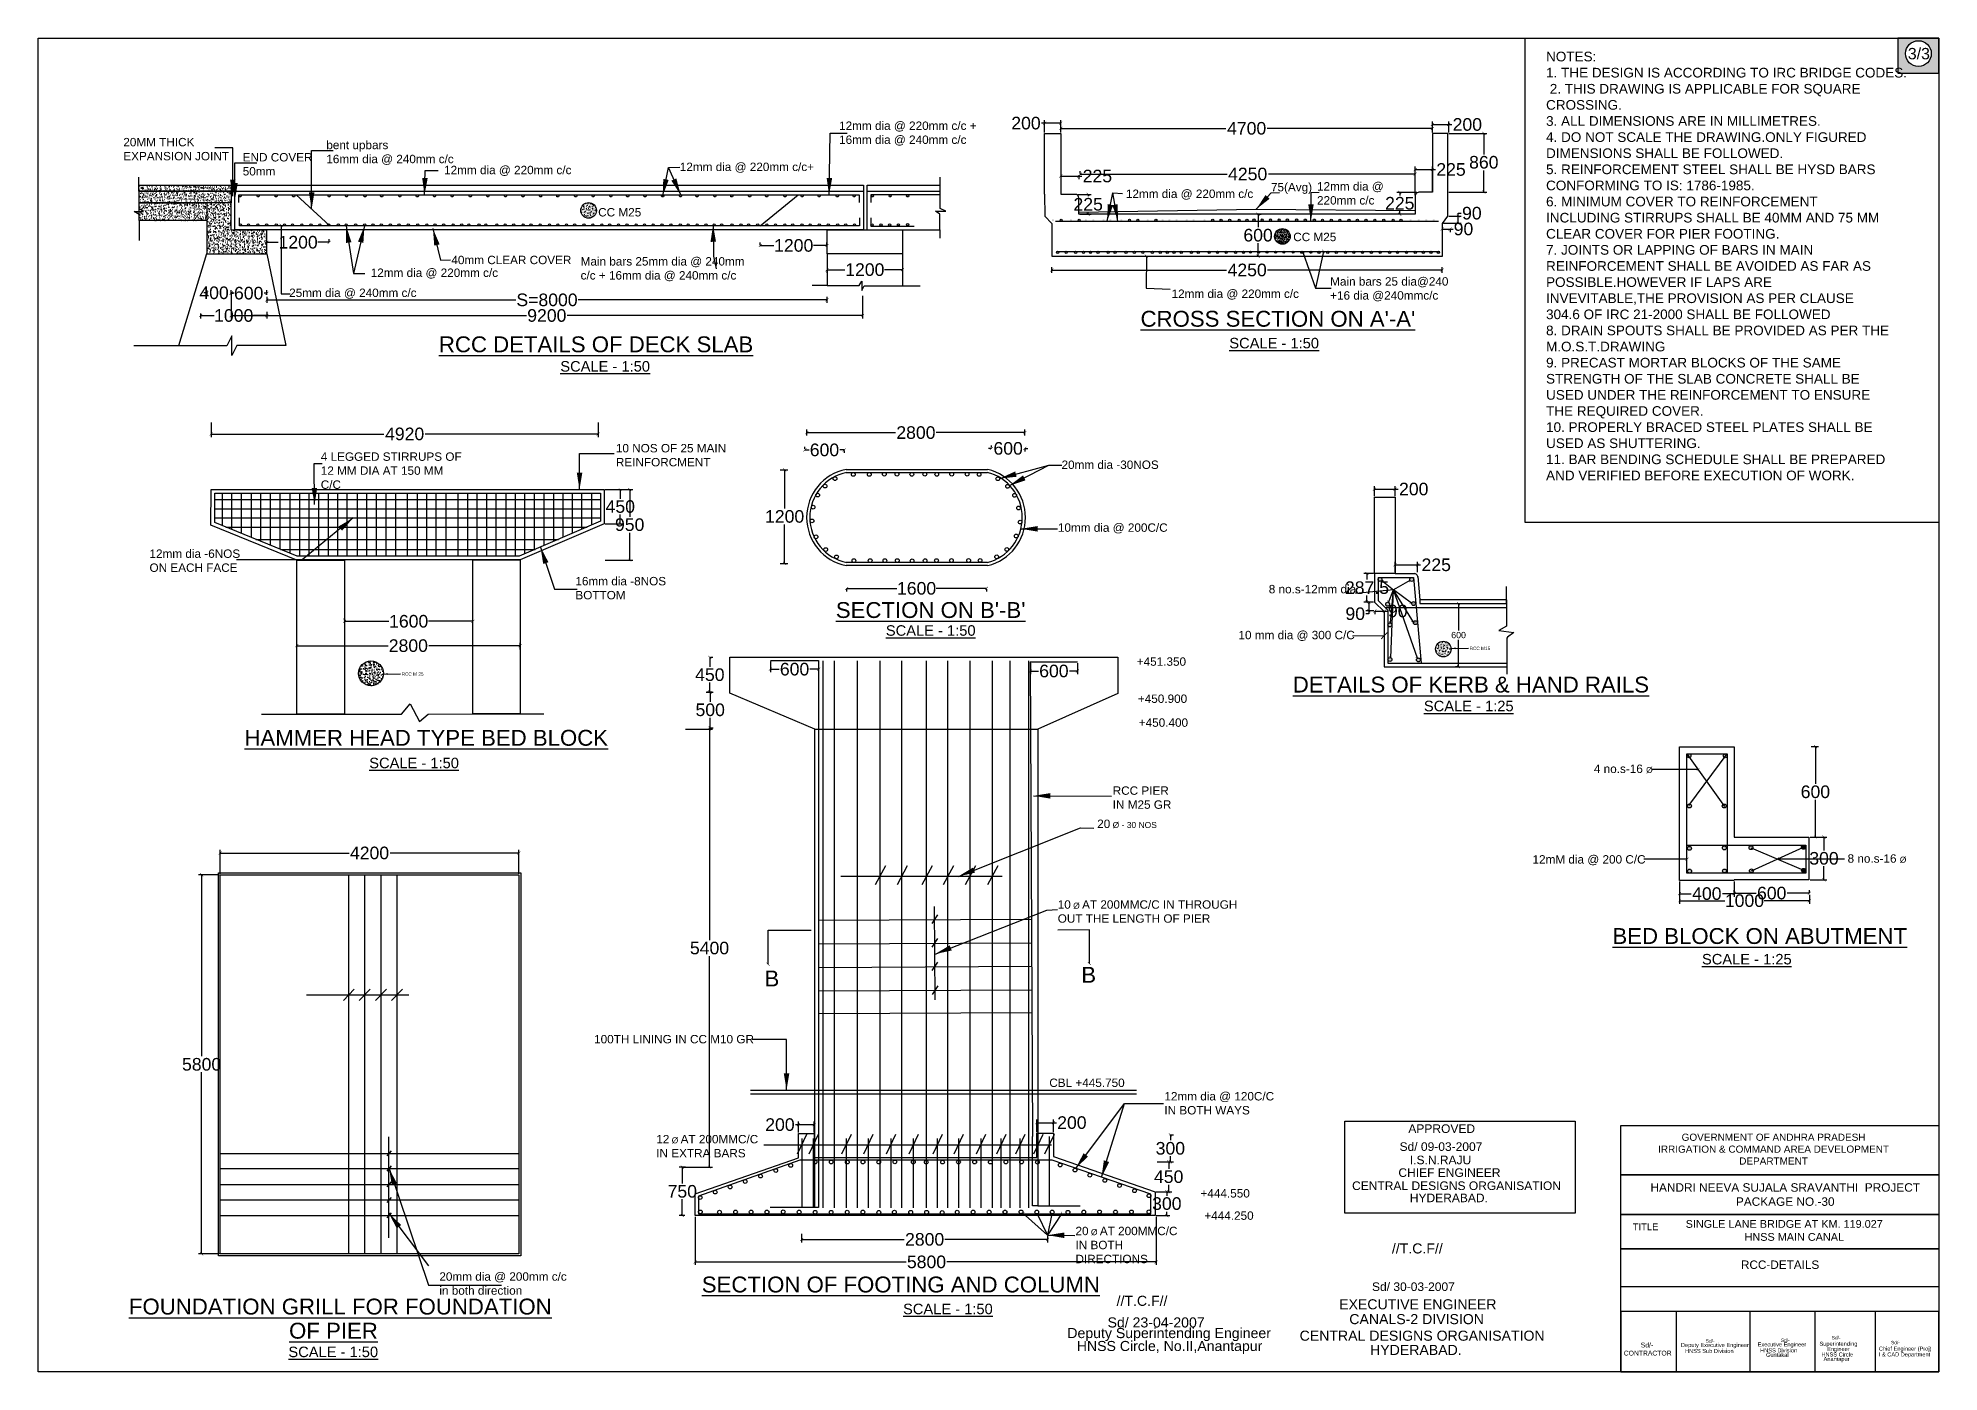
# Model space of a CAD drawing. Header units: inches. Extents: x 334 to 11487, y 259 to 10656.
# Drawn here: x 471.8 to 584.9, y 259.2 to 338.6 of the extents above; entities that cross this region are included whole.
import ezdxf

# ---------------------------------------------------------------- set-up
doc = ezdxf.new("R2010")
doc.units = ezdxf.units.IN
doc.header["$MEASUREMENT"] = 0
for name, color, linetype in [('DIMENSION', 255, 'Continuous'), ('DRAWING', 7, 'Continuous'), ('HATCH', 7, 'Continuous'), ('TEXT', 255, 'Continuous')]:
    doc.layers.add(name, color=color, linetype=linetype)
doc.styles.get("Standard").update_dxf_attribs({"font": 'arial.ttf'})
doc.styles.add('TIMES NEW ROMAN', font='times.ttf')
doc.dimstyles.new('dig', dxfattribs={"dimtxt": 0.1875, "dimasz": 0.18, "dimexe": 0.18, "dimexo": 0.0625, "dimgap": 0.09, "dimtad": 0, "dimtih": 1, "dimtoh": 1, "dimdec": 4, "dimzin": 0, "dimdsep": 46, "dimtxsty": 'Standard', "dimblk": 'ARCHTICK', "dimcen": 0.09, "dimadec": 0, "dimazin": 0, "dimtfac": 1, "dimtdec": 4, "dimtofl": 0, "dimtmove": 0, "dimatfit": 3, "dimldrblk": 'ARCHTICK', "dimfxl": 1, "dimtolj": 1, "dimtzin": 0, "dimarcsym": 0})
doc.dimstyles.new('ISO-25', dxfattribs={"dimtxt": 0.636364, "dimasz": 1, "dimexe": 1.25, "dimexo": 0.625, "dimtad": 0, "dimtih": 1, "dimtoh": 1, "dimlfac": 100, "dimtxsty": 'TIMES NEW ROMAN', "dimcen": 2.5, "dimadec": 0, "dimazin": 0, "dimtfac": 1, "dimtmove": 0, "dimatfit": 3, "dimfxl": 1, "dimarcsym": 0})
pattern_1 = [(50, (149.73786, -92.33223), (0.35863009, -0.03137607), [0.0375, -0.4125]), (355, (149.73786, -92.33223), (-0.06937567, 0.37609607), [0.03, -0.33]), (100.451444, (149.76774, -92.33485), (0.28925442, 0.34472), [0.0318701, -0.35057106]), (46.1842, (149.73786, -92.23223), (0.53362067, -0.08275964), [0.05625, -0.61875]), (96.63564, (149.78233, -92.23913), (0.46733097, 0.4870593), [0.04780517, -0.5258569]), (351.18416, (149.73786, -92.23223), (0.467331, 0.4870593), [0.045, -0.495]), (21, (149.78786, -92.25723), (0.29845353, -0.20130945), [0.0375, -0.4125]), (326, (149.78786, -92.25723), (0.12165767, 0.36257502), [0.03, -0.33]), (71.451445, (149.81273, -92.274), (0.42011119, 0.16126558), [0.0318701, -0.35057106]), (37.5, (149.73786, -92.33223), (0.006079928, 0.166446927), [0, -0.326, 0, -0.335, 0, -0.33125]), (7.5, (149.73786, -92.33223), (0.13153477, 0.197205856), [0, -0.191, 0, -0.3185, 0, -0.12625]), (327.5, (149.62636, -92.33223), (0.266911218, -0.011277436), [0, -0.125, 0, -0.39, 0, -0.5175]), (317.5, (149.57636, -92.33223), (0.29159308, 0.05005249), [0, -0.1625, 0, -0.259, 0, -0.3675])]

msp = doc.modelspace()

# ---------------------------------------------------------------- texts
at = {"layer": 'TEXT'}
for s, height, p in [('3/3', 0.677187, (583.07021, 337.34182)), ("%%UCROSS SECTION ON A'-A'", 0.945, (537.41674, 321.42544)), ('%%URCC DETAILS OF DECK SLAB', 0.945, (495.66835, 319.9051)), ('%%USCALE - 1:50', 0.625, (542.69788, 320.13733)), ('%%USCALE - 1:50', 0.625, (502.89114, 318.75617)), ("%%USECTION ON B'-B'", 0.945, (519.28509, 304.09012)), ('%%USCALE - 1:50', 0.625, (522.26309, 303.03204)), ('%%UDETAILS OF KERB & HAND RAILS', 0.945, (546.47431, 299.65348)), ('%%USCALE - 1:25', 0.625, (554.27628, 298.53828)), ('%%UHAMMER HEAD TYPE BED BLOCK', 0.945, (484.09557, 296.4844)), ('%%USCALE - 1:50', 0.625, (491.52275, 295.14687)), ('%%UBED BLOCK ON ABUTMENT', 0.945, (565.49433, 284.68713)), ('%%USCALE - 1:25', 0.625, (570.82046, 283.46889)), ('B', 0.945, (515.0412, 282.15768)), ('B', 0.945, (533.89111, 282.37997)), (' APPROVED', 0.511659, (553.15208, 273.43843)), ('Sd/ 09-03-2007', 0.5116594, (552.82805, 272.36935)), ('I.S.N.RAJU', 0.511659, (553.439, 271.57337)), ('CENTRAL DESIGNS ORGANISATION', 0.5116594, (550.0016, 270.04079)), ('CHIEF ENGINEER', 0.5116594, (552.75921, 270.82196)), ('HYDERABAD.', 0.511659, (553.43778, 269.31696)), ('SINGLE LANE BRIDGE AT KM. 119.027', 0.462, (569.85142, 267.79208)), ('//T.C.F//', 0.6, (552.37328, 266.2639)), ('%%USECTION OF FOOTING AND COLUMN', 0.945, (511.31004, 263.94505)), ('%%UFOUNDATION GRILL FOR FOUNDATION', 0.945, (477.22453, 262.63243)), ('//T.C.F//', 0.6, (535.99231, 263.14673)), ('EXECUTIVE ENGINEER', 0.6, (549.23427, 262.93878)), ('Sd/ 30-03-2007', 0.5116594, (551.18838, 264.03141)), ('%%USCALE - 1:50', 0.625, (523.2843, 262.64877)), ('Sd/ 23-04-2007', 0.6, (535.45295, 261.86041)), ('CANALS-2 DIVISION', 0.6, (549.83826, 262.05675)), ('%%UOF PIER', 0.945, (486.75321, 261.19463)), ('Deputy Superintending Engineer', 0.6, (533.06062, 261.2283)), ('CENTRAL DESIGNS ORGANISATION', 0.6, (546.88329, 261.07106)), ('Sd/-', 0.204664, (578.54209, 261.14887)), ('%%USCALE - 1:50', 0.625, (486.71271, 260.09417)), ('HNSS Circle, No.II,Anantapur', 0.6, (533.62319, 260.45797)), ('HYDERABAD.', 0.6, (551.07536, 260.22226)), ('Deputy Executive Engineer', 0.24, (569.57261, 260.69488)), ('HNSS Sub Division', 0.24, (569.81421, 260.34207)), ('Sd/-', 0.204664, (571.04729, 260.96046)), (' Executive Engineer', 0.24, (574.04246, 260.73078)), ('HNSS Division', 0.24, (574.28406, 260.37796)), ('Guntakal', 0.24, (574.63399, 260.11089)), ('Sd/-', 0.204664, (575.51713, 260.99635)), ('Superintending ', 0.24, (577.81441, 260.76949)), ('HNSS Circle', 0.24, (577.92967, 260.13141)), ('Chief Engineer (Proj)', 0.24, (581.34459, 260.47924)), ('I & CAD Department', 0.24, (581.34466, 260.13517)), ('Sd/-', 0.204664, (582.07227, 260.85862)), ('Anantapur', 0.24, (578.05682, 259.86434))]:
    msp.add_text(s, height=height, dxfattribs=at).set_placement(p)
for s, insert, char_height, width, attachment_point in [('NOTES: \\P1. THE DESIGN IS ACCORDING TO IRC BRIDGE CODES.\\P 2. THIS DRAWING IS APPLICABLE FOR SQUARE CROSSING. \\P3. ALL DIMENSIONS ARE IN MILLIMETRES. \\P4. DO NOT SCALE THE DRAWING.ONLY FIGURED DIMENSIONS SHALL BE FOLLOWED. \\P5. REINFORCEMENT STEEL SHALL BE HYSD BARS CONFORMING TO IS: 1786-1985. \\P6. MINIMUM COVER TO REINFORCEMENT INCLUDING STIRRUPS SHALL BE 40MM AND 75 MM CLEAR COVER FOR PIER FOOTING. \\P7. JOINTS OR LAPPING OF BARS IN MAIN REINFORCEMENT SHALL BE AVOIDED AS FAR AS POSSIBLE.HOWEVER IF LAPS ARE INVEVITABLE,THE PROVISION AS PER CLAUSE 304.6 OF IRC 21-2000 SHALL BE FOLLOWED \\P8. DRAIN SPOUTS SHALL BE PROVIDED AS PER THE M.O.S.T.DRAWING \\P9. PRECAST MORTAR BLOCKS OF THE SAME STRENGTH OF THE SLAB CONCRETE SHALL BE USED UNDER THE REINFORCEMENT TO ENSURE THE REQUIRED COVER. \\P10. PROPERLY BRACED STEEL PLATES SHALL BE USED AS SHUTTERING. \\P11. BAR BENDING SCHEDULE SHALL BE PREPARED AND VERIFIED BEFORE EXECUTION OF WORK. ', (561.54465, 337.79374), 0.57525907, 20.4714781, 1), ('20MM THICK EXPANSION JOINT', (476.89075, 332.66245), 0.5, 6.2785334, 1), ('12mm dia @ 220mm c/c + 16mm dia @ 240mm c/c', (519.47977, 333.63965), 0.5, 9.4083714, 1), ('END COVER 50mm', (483.99518, 331.76238), 0.5, 4.2570327, 1), ('bent upbars                       16mm dia @ 240mm c/c', (488.96931, 332.49265), 0.5, 8.2664222, 1), ('12mm dia @ 220mm c/c', (495.97666, 331.00323), 0.5, 8.2664222, 1), ('12mm dia @ 220mm c/c+\\P', (510.0024, 331.1912), 0.5, 8.2664222, 1), ('12mm dia @ 220mm c/c', (536.5442, 329.58877), 0.5, 7.6666595, 1), ('75(Avg)', (545.17717, 329.98308), 0.5, 2.4255321, 1), ('12mm dia @ 220mm c/c', (547.91677, 330.03104), 0.5, 5.745718, 1), ('CC M25', (505.14505, 328.48827), 0.5, 9.4083714, 1), ('CC M25{\\H0.7219x; }', (546.50214, 327.01822), 0.5, 2.5039768, 1), ('12mm dia @ 220mm c/c', (491.61057, 324.88977), 0.5, 8.2664222, 1), ('40mm CLEAR COVER', (496.4112, 325.6493), 0.5, 7.138015, 1), ('Main bars 25mm dia @ 240mm c/c + 16mm dia @ 240mm c/c', (504.09972, 325.56663), 0.5, 10.0967054, 1), ('25mm dia @ 240mm c/c', (486.75903, 323.69442), 0.5, 8.2664222, 1), ('12mm dia @ 220mm c/c', (539.26358, 323.639), 0.5, 7.6666595, 1), ('Main bars 25 dia@240\\P+16 dia @240mmc/c', (548.69835, 324.37169), 0.5, 7.5015067, 1), ('10 NOS OF 25 MAIN REINFORCMENT', (506.19907, 314.44574), 0.5, 7.4229402, 1), ('4 LEGGED STIRRUPS OF 12 MM DIA AT 150 MM C/C', (488.63952, 313.94423), 0.5, 8.6381632, 1), ('20mm dia -30NOS', (532.71512, 313.46088), 0.5, 5.7526126, 1), ('10mm dia @ 200C/C', (532.49879, 309.71953), 0.5, 6.5445921, 1), ('12mm dia -6NOS ON EACH FACE', (478.44905, 308.16727), 0.5, 5.7526126, 1), ('16mm dia -8NOS BOTTOM', (503.79004, 306.5325), 0.5, 5.7526126, 1), ('8 no.s-12mm dia', (545.04532, 306.05656), 0.5, 5.1775784, 1), ('10 mm dia @ 300 C/C', (543.24396, 303.32362), 0.5, 7.0267098, 1), ('RCC M15', (556.99616, 302.37836), 0.2, 1.2523283, 1), ('+451.350', (537.19152, 301.74503), 0.5, 3.3849522, 1), ('RCC M 25', (493.44999, 300.85042), 0.2, 1.5103112, 1), ('+450.900', (537.25752, 299.53441), 0.5, 3.3849522, 1), ('+450.400', (537.31106, 298.11354), 0.5, 3.3849522, 1), ('4 no.s-16 {\\H0.7219x;Ø }', (564.39091, 295.36377), 0.5, 6.8551263, 1), ('RCC PIER IN M25 GR', (535.75976, 294.06597), 0.5, 3.8600994, 1), ('20{\\H0.7219x; Ø - 30 NOS}', (534.83736, 292.08859), 0.5, 6.8551263, 1), ('12mM dia @ 200 C/C', (560.73956, 289.97102), 0.5, 6.8551263, 1), ('8 no.s-16 {\\H0.7219x;Ø }', (579.48552, 290.02351), 0.5, 6.8551263, 1), ('10{\\H0.7219x; Ø }AT 200MMC/C IN THROUGH OUT THE LENGTH OF PIER', (532.48919, 287.28439), 0.5, 10.7394397, 1), ('100TH LINING IN CC M10 GR', (504.90411, 279.27023), 0.5, 9.7112947, 1), ('CBL +445.750', (531.98651, 276.67448), 0.5, 7.4320954, 1), ('12mm dia @ 120C/C IN BOTH WAYS', (538.83454, 275.87312), 0.5, 6.6594682, 1), ('12{\\H0.7219x; Ø }AT 200MMC/C IN EXTRA BARS', (508.60198, 273.31864), 0.5, 6.8551263, 1), ('HANDRI NEEVA SUJALA SRAVANTHI  PROJECT\\PPACKAGE NO.-30', (575.77588, 270.44457), 0.504, 21.6, 2), ('+444.550', (540.98513, 270.09476), 0.5, 2.9043861, 1), ('+444.250', (541.21356, 268.76774), 0.5, 2.9043861, 1), ('20{\\H0.7219x; Ø }AT 200MMC/C IN BOTH DIRECTIONS', (533.54583, 267.85378), 0.5, 6.8551263, 1), (' HNSS MAIN CANAL', (573.17774, 267.48067), 0.462, 6.3774436, 1), ('20mm dia @ 200mm c/c in both direction', (495.69568, 265.14237), 0.5, 7.5898908, 1), ('Engineer', (578.26795, 260.69737), 0.24, 1.3861719, 1)]:
    msp.add_mtext(s, dxfattribs=dict(at, insert=insert, char_height=char_height, width=width, attachment_point=attachment_point))
at = {"layer": 'TEXT', "color": 7}
for s, insert, char_height, width, attachment_point in [('GOVERNMENT OF ANDHRA PRADESH\\PIRRIGATION & COMMAND AREA DEVELOPMENT DEPARTMENT', (575.08162, 272.47473), 0.4246452, 16.3215524, 5), ('TITLE', (566.70707, 268.04857), 0.4, 3.2509072, 1), ('RCC-DETAILS ', (573.14207, 265.84615), 0.5, 5.6369655, 1), ('         Sd/-\\PCONTRACTOR', (566.16902, 260.57223), 0.2887587, 4.2990256, 4)]:
    msp.add_mtext(s, dxfattribs=dict(at, insert=insert, char_height=char_height, width=width, attachment_point=attachment_point))

# ---------------------------------------------------------------- blocks, each defined once
blk = doc.blocks.new('_ArchTick')
at = {"color": 0, "linetype": 'ByBlock', "const_width": 0.15}
blk.add_lwpolyline([(-0.5, -0.5), (0.5, 0.5)], dxfattribs=at)
blk = doc.blocks.new('*D9')
at = {"layer": 'Defpoints', "color": 0, "transparency": 16777216}
for p in [(556.34, 304.94), (556.34, 304.94), (556.34, 301.19)]:
    blk.add_point(p, dxfattribs=at)
at = {"layer": 'HATCH', "color": 0, "lineweight": -2, "transparency": 16777216}
for p, q in [((556.27, 304.94), (556.16, 304.94)), ((556.34, 304.94), (556.34, 303.35)), ((556.34, 301.19), (556.34, 302.78)), ((556.27, 301.19), (556.16, 301.19))]:
    blk.add_line(p, q, dxfattribs=at)
at = {"layer": 'HATCH', "color": 0, "lineweight": -2, "transparency": 16777216, "xscale": 0.18, "yscale": 0.18, "zscale": 0.18}
for p, rotation in [((556.34, 304.94), 90), ((556.34, 301.19), 270)]:
    blk.add_blockref('_ArchTick', p, dxfattribs=dict(at, rotation=rotation))
at = {"layer": 'HATCH', "color": 0, "transparency": 16777216, "insert": (556.34, 303.07), "char_height": 0.375, "attachment_point": 5}
blk.add_mtext('\\A1;600', dxfattribs=at)
blk = doc.blocks.new('*D23')
at = {"layer": 'Defpoints', "color": 0, "ltscale": 0.02, "transparency": 16777216}
for p in [(485.43, 326.44), (489.14, 326.45), (489.14, 326.44)]:
    blk.add_point(p, dxfattribs=at)
at = {"layer": 'DIMENSION', "color": 0, "lineweight": -2, "ltscale": 0.02, "transparency": 16777216}
for p, q in [((485.43, 326.5), (485.43, 326.63)), ((485.43, 326.45), (486.11, 326.45)), ((489.14, 326.45), (488.46, 326.45)), ((489.14, 326.5), (489.14, 326.63))]:
    blk.add_line(p, q, dxfattribs=at)
at = {"layer": 'DIMENSION', "color": 0, "lineweight": -2, "ltscale": 0.02, "transparency": 16777216, "xscale": 0.18, "yscale": 0.18, "zscale": 0.18, "rotation": 180}
blk.add_blockref('_ArchTick', (485.43, 326.45), dxfattribs=at)
at = {"layer": 'DIMENSION', "color": 0, "lineweight": -2, "ltscale": 0.02, "transparency": 16777216, "xscale": 0.18, "yscale": 0.18, "zscale": 0.18}
blk.add_blockref('_ArchTick', (489.14, 326.45), dxfattribs=at)
at = {"layer": 'DIMENSION', "color": 0, "ltscale": 0.02, "transparency": 16777216, "insert": (487.29, 326.45), "char_height": 0.75, "attachment_point": 5}
blk.add_mtext('\\A1;1200', dxfattribs=at)
blk = doc.blocks.new('*D24')
at = {"layer": 'Defpoints', "color": 0, "ltscale": 0.02, "transparency": 16777216}
for p in [(481.86, 323.65), (483.31, 323.54), (483.31, 323.44)]:
    blk.add_point(p, dxfattribs=at)
at = {"layer": 'DIMENSION', "color": 0, "lineweight": -2, "ltscale": 0.02, "transparency": 16777216}
for p, q in [((481.86, 323.59), (481.86, 323.26)), ((481.86, 323.44), (481.68, 323.44)), ((483.31, 323.48), (483.31, 323.26)), ((483.31, 323.44), (483.49, 323.44))]:
    blk.add_line(p, q, dxfattribs=at)
at = {"layer": 'DIMENSION', "color": 0, "lineweight": -2, "ltscale": 0.02, "transparency": 16777216, "xscale": 0.18, "yscale": 0.18, "zscale": 0.18}
blk.add_blockref('_ArchTick', (481.86, 323.44), dxfattribs=at)
at = {"layer": 'DIMENSION', "color": 0, "lineweight": -2, "ltscale": 0.02, "transparency": 16777216, "xscale": 0.18, "yscale": 0.18, "zscale": 0.18, "rotation": 180}
blk.add_blockref('_ArchTick', (483.31, 323.44), dxfattribs=at)
at = {"layer": 'DIMENSION', "color": 0, "ltscale": 0.02, "transparency": 16777216, "insert": (482.29, 323.44), "char_height": 0.75, "attachment_point": 5}
blk.add_mtext('\\A1;400', dxfattribs=at)
blk = doc.blocks.new('*D25')
at = {"layer": 'Defpoints', "color": 0, "ltscale": 0.02, "transparency": 16777216}
for p in [(483.31, 323.42), (483.31, 323.36), (485.43, 323.27)]:
    blk.add_point(p, dxfattribs=at)
at = {"layer": 'DIMENSION', "color": 0, "lineweight": -2, "ltscale": 0.02, "transparency": 16777216}
for p, q in [((483.31, 323.43), (483.31, 323.6)), ((485.43, 323.33), (485.43, 323.6)), ((483.31, 323.42), (483.43, 323.42)), ((485.43, 323.42), (485.27, 323.42))]:
    blk.add_line(p, q, dxfattribs=at)
at = {"layer": 'DIMENSION', "color": 0, "lineweight": -2, "ltscale": 0.02, "transparency": 16777216, "xscale": 0.18, "yscale": 0.18, "zscale": 0.18, "rotation": 180}
blk.add_blockref('_ArchTick', (483.31, 323.42), dxfattribs=at)
at = {"layer": 'DIMENSION', "color": 0, "lineweight": -2, "ltscale": 0.02, "transparency": 16777216, "xscale": 0.18, "yscale": 0.18, "zscale": 0.18}
blk.add_blockref('_ArchTick', (485.43, 323.42), dxfattribs=at)
at = {"layer": 'DIMENSION', "color": 0, "ltscale": 0.02, "transparency": 16777216, "insert": (484.35, 323.42), "char_height": 0.75, "attachment_point": 5}
blk.add_mtext('\\A1;600', dxfattribs=at)
blk = doc.blocks.new('*D26')
at = {"layer": 'Defpoints', "color": 0, "ltscale": 0.02, "transparency": 16777216}
for p in [(485.43, 323.27), (518.76, 323.27), (518.76, 323.02)]:
    blk.add_point(p, dxfattribs=at)
at = {"layer": 'DIMENSION', "color": 0, "lineweight": -2, "ltscale": 0.02, "transparency": 16777216}
for p, q in [((485.43, 323.21), (485.43, 322.84)), ((485.43, 323.02), (500.24, 323.02)), ((518.76, 323.02), (503.96, 323.02)), ((518.76, 323.21), (518.76, 322.84))]:
    blk.add_line(p, q, dxfattribs=at)
at = {"layer": 'DIMENSION', "color": 0, "lineweight": -2, "ltscale": 0.02, "transparency": 16777216, "xscale": 0.18, "yscale": 0.18, "zscale": 0.18, "rotation": 180}
blk.add_blockref('_ArchTick', (485.43, 323.02), dxfattribs=at)
at = {"layer": 'DIMENSION', "color": 0, "lineweight": -2, "ltscale": 0.02, "transparency": 16777216, "xscale": 0.18, "yscale": 0.18, "zscale": 0.18}
blk.add_blockref('_ArchTick', (518.76, 323.02), dxfattribs=at)
at = {"layer": 'DIMENSION', "color": 0, "ltscale": 0.02, "transparency": 16777216, "insert": (502.1, 323.02), "char_height": 0.75, "attachment_point": 5}
blk.add_mtext('\\A1;S=8000', dxfattribs=at)
blk = doc.blocks.new('*D27')
at = {"layer": 'Defpoints', "color": 0, "ltscale": 0.02, "transparency": 16777216}
for p in [(483.31, 323.33), (520.87, 323.33), (520.87, 322.09)]:
    blk.add_point(p, dxfattribs=at)
at = {"layer": 'DIMENSION', "color": 0, "lineweight": -2, "ltscale": 0.02, "transparency": 16777216}
for p, q in [((483.31, 323.27), (483.31, 321.91)), ((520.87, 323.27), (520.87, 321.91)), ((483.31, 322.09), (500.88, 322.09)), ((520.87, 322.09), (503.3, 322.09))]:
    blk.add_line(p, q, dxfattribs=at)
at = {"layer": 'DIMENSION', "color": 0, "lineweight": -2, "ltscale": 0.02, "transparency": 16777216, "xscale": 0.18, "yscale": 0.18, "zscale": 0.18, "rotation": 180}
blk.add_blockref('_ArchTick', (483.31, 322.09), dxfattribs=at)
at = {"layer": 'DIMENSION', "color": 0, "lineweight": -2, "ltscale": 0.02, "transparency": 16777216, "xscale": 0.18, "yscale": 0.18, "zscale": 0.18}
blk.add_blockref('_ArchTick', (520.87, 322.09), dxfattribs=at)
at = {"layer": 'DIMENSION', "color": 0, "ltscale": 0.02, "transparency": 16777216, "insert": (502.09, 322.09), "char_height": 0.75, "attachment_point": 5}
blk.add_mtext('\\A1;9200', dxfattribs=at)
blk = doc.blocks.new('*D28')
at = {"layer": 'Defpoints', "color": 0, "ltscale": 0.02, "transparency": 16777216}
for p in [(514.79, 326.26), (514.79, 326.21), (518.76, 326.21)]:
    blk.add_point(p, dxfattribs=at)
at = {"layer": 'DIMENSION', "color": 0, "lineweight": -2, "ltscale": 0.02, "transparency": 16777216}
for p, q in [((514.79, 326.28), (514.79, 326.44)), ((514.79, 326.26), (515.6, 326.26)), ((518.76, 326.26), (517.95, 326.26)), ((518.76, 326.28), (518.76, 326.44))]:
    blk.add_line(p, q, dxfattribs=at)
at = {"layer": 'DIMENSION', "color": 0, "lineweight": -2, "ltscale": 0.02, "transparency": 16777216, "xscale": 0.18, "yscale": 0.18, "zscale": 0.18, "rotation": 180}
blk.add_blockref('_ArchTick', (514.79, 326.26), dxfattribs=at)
at = {"layer": 'DIMENSION', "color": 0, "lineweight": -2, "ltscale": 0.02, "transparency": 16777216, "xscale": 0.18, "yscale": 0.18, "zscale": 0.18}
blk.add_blockref('_ArchTick', (518.76, 326.26), dxfattribs=at)
at = {"layer": 'DIMENSION', "color": 0, "ltscale": 0.02, "transparency": 16777216, "insert": (516.78, 326.26), "char_height": 0.75, "attachment_point": 5}
blk.add_mtext('\\A1;1200', dxfattribs=at)
blk = doc.blocks.new('*D29')
at = {"layer": 'Defpoints', "color": 0, "ltscale": 0.02, "transparency": 16777216}
for p in [(518.76, 324.82), (523.25, 324.82), (523.25, 324.82)]:
    blk.add_point(p, dxfattribs=at)
at = {"layer": 'DIMENSION', "color": 0, "lineweight": -2, "ltscale": 0.02, "transparency": 16777216}
for p, q in [((518.76, 324.82), (519.83, 324.82)), ((518.76, 324.76), (518.76, 324.64)), ((523.25, 324.82), (522.18, 324.82)), ((523.25, 324.76), (523.25, 324.64))]:
    blk.add_line(p, q, dxfattribs=at)
at = {"layer": 'DIMENSION', "color": 0, "lineweight": -2, "ltscale": 0.02, "transparency": 16777216, "xscale": 0.18, "yscale": 0.18, "zscale": 0.18, "rotation": 180}
blk.add_blockref('_ArchTick', (518.76, 324.82), dxfattribs=at)
at = {"layer": 'DIMENSION', "color": 0, "lineweight": -2, "ltscale": 0.02, "transparency": 16777216, "xscale": 0.18, "yscale": 0.18, "zscale": 0.18}
blk.add_blockref('_ArchTick', (523.25, 324.82), dxfattribs=at)
at = {"layer": 'DIMENSION', "color": 0, "ltscale": 0.02, "transparency": 16777216, "insert": (521.01, 324.82), "char_height": 0.75, "attachment_point": 5}
blk.add_mtext('\\A1;1200', dxfattribs=at)
blk = doc.blocks.new('*D30')
at = {"layer": 'Defpoints', "color": 0, "ltscale": 0.02, "transparency": 16777216}
for p in [(555.37, 324.8), (532.14, 324.56), (555.37, 324.56)]:
    blk.add_point(p, dxfattribs=at)
at = {"layer": 'DIMENSION', "color": 0, "lineweight": -2, "ltscale": 0.02, "transparency": 16777216}
for p, q in [((532.14, 324.63), (532.14, 324.98)), ((532.14, 324.8), (542.53, 324.8)), ((555.37, 324.8), (544.98, 324.8)), ((555.37, 324.63), (555.37, 324.98))]:
    blk.add_line(p, q, dxfattribs=at)
at = {"layer": 'DIMENSION', "color": 0, "lineweight": -2, "ltscale": 0.02, "transparency": 16777216, "xscale": 0.18, "yscale": 0.18, "zscale": 0.18, "rotation": 180}
blk.add_blockref('_ArchTick', (532.14, 324.8), dxfattribs=at)
at = {"layer": 'DIMENSION', "color": 0, "lineweight": -2, "ltscale": 0.02, "transparency": 16777216, "xscale": 0.18, "yscale": 0.18, "zscale": 0.18}
blk.add_blockref('_ArchTick', (555.37, 324.8), dxfattribs=at)
at = {"layer": 'DIMENSION', "color": 0, "ltscale": 0.02, "transparency": 16777216, "insert": (543.76, 324.8), "char_height": 0.75, "attachment_point": 5}
blk.add_mtext('\\A1;4250', dxfattribs=at)
blk = doc.blocks.new('*D31')
at = {"layer": 'Defpoints', "color": 0, "ltscale": 0.02, "transparency": 16777216}
for p in [(544.31, 328.12), (544.31, 325.62), (544.41, 325.62)]:
    blk.add_point(p, dxfattribs=at)
at = {"layer": 'DIMENSION', "color": 0, "lineweight": -2, "ltscale": 0.02, "transparency": 16777216}
for p, q in [((544.37, 328.12), (544.59, 328.12)), ((544.41, 328.12), (544.41, 327.35)), ((544.41, 325.62), (544.41, 326.4)), ((544.37, 325.62), (544.59, 325.62))]:
    blk.add_line(p, q, dxfattribs=at)
at = {"layer": 'DIMENSION', "color": 0, "lineweight": -2, "ltscale": 0.02, "transparency": 16777216, "xscale": 0.18, "yscale": 0.18, "zscale": 0.18}
for p, rotation in [((544.41, 328.12), 90), ((544.41, 325.62), 270)]:
    blk.add_blockref('_ArchTick', p, dxfattribs=dict(at, rotation=rotation))
at = {"layer": 'DIMENSION', "color": 0, "ltscale": 0.02, "transparency": 16777216, "insert": (544.41, 326.87), "char_height": 0.75, "attachment_point": 5}
blk.add_mtext('\\A1;600', dxfattribs=at)
blk = doc.blocks.new('*D32')
at = {"layer": 'Defpoints', "color": 0, "ltscale": 0.02, "transparency": 16777216}
for p in [(553.92, 329.42), (552.84, 328.12), (553.76, 328.12)]:
    blk.add_point(p, dxfattribs=at)
at = {"layer": 'DIMENSION', "color": 0, "lineweight": -2, "ltscale": 0.02, "transparency": 16777216}
for p, q in [((553.86, 329.42), (552.66, 329.42)), ((552.84, 329.42), (552.84, 329.24)), ((553.69, 328.12), (552.66, 328.12)), ((552.84, 328.12), (552.84, 328.3))]:
    blk.add_line(p, q, dxfattribs=at)
at = {"layer": 'DIMENSION', "color": 0, "lineweight": -2, "ltscale": 0.02, "transparency": 16777216, "xscale": 0.18, "yscale": 0.18, "zscale": 0.18}
for p, rotation in [((552.84, 329.42), 90), ((552.84, 328.12), 270)]:
    blk.add_blockref('_ArchTick', p, dxfattribs=dict(at, rotation=rotation))
at = {"layer": 'DIMENSION', "color": 0, "ltscale": 0.02, "transparency": 16777216, "insert": (552.84, 328.77), "char_height": 0.75, "attachment_point": 5}
blk.add_mtext('\\A1;225', dxfattribs=at)
blk = doc.blocks.new('*D33')
at = {"layer": 'Defpoints', "color": 0, "ltscale": 0.02, "transparency": 16777216}
for p in [(555.37, 327.28), (555.83, 327.28), (555.83, 327.24)]:
    blk.add_point(p, dxfattribs=at)
at = {"layer": 'DIMENSION', "color": 0, "lineweight": -2, "ltscale": 0.02, "transparency": 16777216}
for p, q in [((555.37, 327.24), (555.83, 327.24)), ((555.37, 327.21), (555.37, 327.06)), ((555.83, 327.24), (556.01, 327.24)), ((555.83, 327.21), (555.83, 327.06))]:
    blk.add_line(p, q, dxfattribs=at)
at = {"layer": 'DIMENSION', "color": 0, "lineweight": -2, "ltscale": 0.02, "transparency": 16777216, "xscale": 0.18, "yscale": 0.18, "zscale": 0.18, "rotation": 180}
blk.add_blockref('_ArchTick', (555.37, 327.24), dxfattribs=at)
at = {"layer": 'DIMENSION', "color": 0, "lineweight": -2, "ltscale": 0.02, "transparency": 16777216, "xscale": 0.18, "yscale": 0.18, "zscale": 0.18}
blk.add_blockref('_ArchTick', (555.83, 327.24), dxfattribs=at)
at = {"layer": 'DIMENSION', "color": 0, "ltscale": 0.02, "transparency": 16777216, "insert": (556.63, 327.24), "char_height": 0.75, "attachment_point": 5}
blk.add_mtext('\\A1;90', dxfattribs=at)
blk = doc.blocks.new('*D34')
at = {"layer": 'Defpoints', "color": 0, "ltscale": 0.02, "transparency": 16777216}
for p in [(555.37, 327.58), (555.69, 328), (556.32, 328)]:
    blk.add_point(p, dxfattribs=at)
at = {"layer": 'DIMENSION', "color": 0, "lineweight": -2, "ltscale": 0.02, "transparency": 16777216}
for p, q in [((556.32, 328), (556.32, 328.18)), ((556.32, 328.18), (556.5, 328.18)), ((555.44, 327.58), (556.5, 327.58)), ((555.75, 328), (556.5, 328)), ((556.32, 327.58), (556.32, 328))]:
    blk.add_line(p, q, dxfattribs=at)
at = {"layer": 'DIMENSION', "color": 0, "lineweight": -2, "ltscale": 0.02, "transparency": 16777216, "xscale": 0.18, "yscale": 0.18, "zscale": 0.18}
for p, rotation in [((556.32, 328), 90), ((556.32, 327.58), 270)]:
    blk.add_blockref('_ArchTick', p, dxfattribs=dict(at, rotation=rotation))
at = {"layer": 'DIMENSION', "color": 0, "ltscale": 0.02, "transparency": 16777216, "insert": (557.13, 328.18), "char_height": 0.75, "attachment_point": 5}
blk.add_mtext('\\A1;90', dxfattribs=at)
blk = doc.blocks.new('*D35')
at = {"layer": 'Defpoints', "color": 0, "ltscale": 0.02, "transparency": 16777216}
for p in [(555.69, 332.93), (555.69, 329.44), (557.84, 329.44)]:
    blk.add_point(p, dxfattribs=at)
at = {"layer": 'DIMENSION', "color": 0, "lineweight": -2, "ltscale": 0.02, "transparency": 16777216}
for p, q in [((555.75, 332.93), (558.02, 332.93)), ((557.84, 332.93), (557.84, 331.68)), ((557.84, 329.44), (557.84, 330.73)), ((555.75, 329.44), (558.02, 329.44))]:
    blk.add_line(p, q, dxfattribs=at)
at = {"layer": 'DIMENSION', "color": 0, "lineweight": -2, "ltscale": 0.02, "transparency": 16777216, "xscale": 0.18, "yscale": 0.18, "zscale": 0.18}
for p, rotation in [((557.84, 332.93), 90), ((557.84, 329.44), 270)]:
    blk.add_blockref('_ArchTick', p, dxfattribs=dict(at, rotation=rotation))
at = {"layer": 'DIMENSION', "color": 0, "ltscale": 0.02, "transparency": 16777216, "insert": (557.84, 331.21), "char_height": 0.75, "attachment_point": 5}
blk.add_mtext('\\A1;860', dxfattribs=at)
blk = doc.blocks.new('*D36')
at = {"layer": 'Defpoints', "color": 0, "ltscale": 0.02, "transparency": 16777216}
for p in [(554.78, 332.93), (555.75, 333.46), (555.75, 332.93)]:
    blk.add_point(p, dxfattribs=at)
at = {"layer": 'DIMENSION', "color": 0, "lineweight": -2, "ltscale": 0.02, "transparency": 16777216}
for p, q in [((554.78, 332.99), (554.78, 333.64)), ((554.78, 333.46), (555.75, 333.46)), ((555.75, 332.99), (555.75, 333.64)), ((555.75, 333.46), (555.93, 333.46))]:
    blk.add_line(p, q, dxfattribs=at)
at = {"layer": 'DIMENSION', "color": 0, "lineweight": -2, "ltscale": 0.02, "transparency": 16777216, "xscale": 0.18, "yscale": 0.18, "zscale": 0.18, "rotation": 180}
blk.add_blockref('_ArchTick', (554.78, 333.46), dxfattribs=at)
at = {"layer": 'DIMENSION', "color": 0, "lineweight": -2, "ltscale": 0.02, "transparency": 16777216, "xscale": 0.18, "yscale": 0.18, "zscale": 0.18}
blk.add_blockref('_ArchTick', (555.75, 333.46), dxfattribs=at)
at = {"layer": 'DIMENSION', "color": 0, "ltscale": 0.02, "transparency": 16777216, "insert": (556.86, 333.46), "char_height": 0.75, "attachment_point": 5}
blk.add_mtext('\\A1;200', dxfattribs=at)
blk = doc.blocks.new('*D37')
at = {"layer": 'Defpoints', "color": 0, "ltscale": 0.02, "transparency": 16777216}
for p in [(554.78, 330.78), (553.76, 329.19), (554.78, 329.43)]:
    blk.add_point(p, dxfattribs=at)
at = {"layer": 'DIMENSION', "color": 0, "lineweight": -2, "ltscale": 0.02, "transparency": 16777216}
for p, q in [((553.76, 329.25), (553.76, 330.96)), ((553.76, 330.78), (554.78, 330.78)), ((554.78, 329.5), (554.78, 330.96)), ((554.78, 330.78), (554.96, 330.78))]:
    blk.add_line(p, q, dxfattribs=at)
at = {"layer": 'DIMENSION', "color": 0, "lineweight": -2, "ltscale": 0.02, "transparency": 16777216, "xscale": 0.18, "yscale": 0.18, "zscale": 0.18, "rotation": 180}
blk.add_blockref('_ArchTick', (553.76, 330.78), dxfattribs=at)
at = {"layer": 'DIMENSION', "color": 0, "lineweight": -2, "ltscale": 0.02, "transparency": 16777216, "xscale": 0.18, "yscale": 0.18, "zscale": 0.18}
blk.add_blockref('_ArchTick', (554.78, 330.78), dxfattribs=at)
at = {"layer": 'DIMENSION', "color": 0, "ltscale": 0.02, "transparency": 16777216, "insert": (555.89, 330.78), "char_height": 0.75, "attachment_point": 5}
blk.add_mtext('\\A1;225', dxfattribs=at)
blk = doc.blocks.new('*D38')
at = {"layer": 'Defpoints', "color": 0, "ltscale": 0.02, "transparency": 16777216}
for p in [(533.61, 329.3), (533.74, 328.12), (534.3, 328.12)]:
    blk.add_point(p, dxfattribs=at)
at = {"layer": 'DIMENSION', "color": 0, "lineweight": -2, "ltscale": 0.02, "transparency": 16777216}
for p, q in [((533.68, 329.3), (534.48, 329.3)), ((534.3, 329.3), (534.3, 329.19)), ((533.8, 328.12), (534.48, 328.12)), ((534.3, 328.12), (534.3, 328.24))]:
    blk.add_line(p, q, dxfattribs=at)
at = {"layer": 'DIMENSION', "color": 0, "lineweight": -2, "ltscale": 0.02, "transparency": 16777216, "xscale": 0.18, "yscale": 0.18, "zscale": 0.18}
for p, rotation in [((534.3, 329.3), 90), ((534.3, 328.12), 270)]:
    blk.add_blockref('_ArchTick', p, dxfattribs=dict(at, rotation=rotation))
at = {"layer": 'DIMENSION', "color": 0, "ltscale": 0.02, "transparency": 16777216, "insert": (534.3, 328.71), "char_height": 0.75, "attachment_point": 5}
blk.add_mtext('\\A1;225', dxfattribs=at)
blk = doc.blocks.new('*D39')
at = {"layer": 'Defpoints', "color": 0, "ltscale": 0.02, "transparency": 16777216}
for p in [(532.67, 330.51), (533.74, 330.51), (533.74, 330.39)]:
    blk.add_point(p, dxfattribs=at)
at = {"layer": 'DIMENSION', "color": 0, "lineweight": -2, "ltscale": 0.02, "transparency": 16777216}
for p, q in [((532.67, 330.44), (532.67, 330.21)), ((532.67, 330.39), (533.74, 330.39)), ((533.74, 330.44), (533.74, 330.21)), ((533.74, 330.39), (533.92, 330.39))]:
    blk.add_line(p, q, dxfattribs=at)
at = {"layer": 'DIMENSION', "color": 0, "lineweight": -2, "ltscale": 0.02, "transparency": 16777216, "xscale": 0.18, "yscale": 0.18, "zscale": 0.18, "rotation": 180}
blk.add_blockref('_ArchTick', (532.67, 330.39), dxfattribs=at)
at = {"layer": 'DIMENSION', "color": 0, "lineweight": -2, "ltscale": 0.02, "transparency": 16777216, "xscale": 0.18, "yscale": 0.18, "zscale": 0.18}
blk.add_blockref('_ArchTick', (533.74, 330.39), dxfattribs=at)
at = {"layer": 'DIMENSION', "color": 0, "ltscale": 0.02, "transparency": 16777216, "insert": (534.85, 330.39), "char_height": 0.75, "attachment_point": 5}
blk.add_mtext('\\A1;225', dxfattribs=at)
blk = doc.blocks.new('*D40')
at = {"layer": 'Defpoints', "color": 0, "ltscale": 0.02, "transparency": 16777216}
for p in [(533.83, 330.48), (553.76, 330.51), (553.76, 330.48)]:
    blk.add_point(p, dxfattribs=at)
at = {"layer": 'DIMENSION', "color": 0, "lineweight": -2, "ltscale": 0.02, "transparency": 16777216}
for p, q in [((533.83, 330.54), (533.83, 330.69)), ((533.83, 330.51), (542.57, 330.51)), ((553.76, 330.51), (545.02, 330.51)), ((553.76, 330.54), (553.76, 330.69))]:
    blk.add_line(p, q, dxfattribs=at)
at = {"layer": 'DIMENSION', "color": 0, "lineweight": -2, "ltscale": 0.02, "transparency": 16777216, "xscale": 0.18, "yscale": 0.18, "zscale": 0.18, "rotation": 180}
blk.add_blockref('_ArchTick', (533.83, 330.51), dxfattribs=at)
at = {"layer": 'DIMENSION', "color": 0, "lineweight": -2, "ltscale": 0.02, "transparency": 16777216, "xscale": 0.18, "yscale": 0.18, "zscale": 0.18}
blk.add_blockref('_ArchTick', (553.76, 330.51), dxfattribs=at)
at = {"layer": 'DIMENSION', "color": 0, "ltscale": 0.02, "transparency": 16777216, "insert": (543.79, 330.51), "char_height": 0.75, "attachment_point": 5}
blk.add_mtext('\\A1;4250', dxfattribs=at)
blk = doc.blocks.new('*D41')
at = {"layer": 'Defpoints', "color": 0, "ltscale": 0.02, "transparency": 16777216}
for p in [(531.71, 333.54), (531.71, 332.93), (532.67, 332.93)]:
    blk.add_point(p, dxfattribs=at)
at = {"layer": 'DIMENSION', "color": 0, "lineweight": -2, "ltscale": 0.02, "transparency": 16777216}
for p, q in [((531.71, 332.99), (531.71, 333.72)), ((532.67, 332.99), (532.67, 333.72)), ((531.71, 333.54), (531.53, 333.54)), ((532.67, 333.54), (531.71, 333.54))]:
    blk.add_line(p, q, dxfattribs=at)
at = {"layer": 'DIMENSION', "color": 0, "lineweight": -2, "ltscale": 0.02, "transparency": 16777216, "xscale": 0.18, "yscale": 0.18, "zscale": 0.18, "rotation": 180}
blk.add_blockref('_ArchTick', (531.71, 333.54), dxfattribs=at)
at = {"layer": 'DIMENSION', "color": 0, "lineweight": -2, "ltscale": 0.02, "transparency": 16777216, "xscale": 0.18, "yscale": 0.18, "zscale": 0.18}
blk.add_blockref('_ArchTick', (532.67, 333.54), dxfattribs=at)
at = {"layer": 'DIMENSION', "color": 0, "ltscale": 0.02, "transparency": 16777216, "insert": (530.6, 333.54), "char_height": 0.75, "attachment_point": 5}
blk.add_mtext('\\A1;200', dxfattribs=at)
blk = doc.blocks.new('*D42')
at = {"layer": 'Defpoints', "color": 0, "ltscale": 0.02, "transparency": 16777216}
for p in [(532.67, 332.93), (554.78, 333.23), (554.78, 332.99)]:
    blk.add_point(p, dxfattribs=at)
at = {"layer": 'DIMENSION', "color": 0, "lineweight": -2, "ltscale": 0.02, "transparency": 16777216}
for p, q in [((532.67, 332.99), (532.67, 333.41)), ((532.67, 333.23), (542.5, 333.23)), ((554.78, 333.23), (544.95, 333.23)), ((554.78, 333.05), (554.78, 333.41))]:
    blk.add_line(p, q, dxfattribs=at)
at = {"layer": 'DIMENSION', "color": 0, "lineweight": -2, "ltscale": 0.02, "transparency": 16777216, "xscale": 0.18, "yscale": 0.18, "zscale": 0.18, "rotation": 180}
blk.add_blockref('_ArchTick', (532.67, 333.23), dxfattribs=at)
at = {"layer": 'DIMENSION', "color": 0, "lineweight": -2, "ltscale": 0.02, "transparency": 16777216, "xscale": 0.18, "yscale": 0.18, "zscale": 0.18}
blk.add_blockref('_ArchTick', (554.78, 333.23), dxfattribs=at)
at = {"layer": 'DIMENSION', "color": 0, "ltscale": 0.02, "transparency": 16777216, "insert": (543.73, 333.23), "char_height": 0.75, "attachment_point": 5}
blk.add_mtext('\\A1;4700', dxfattribs=at)
blk = doc.blocks.new('*D43')
at = {"layer": 'Defpoints', "color": 0, "ltscale": 0.02, "transparency": 16777216}
for p in [(517.56, 314.88), (530.53, 315.12), (530.53, 314.88)]:
    blk.add_point(p, dxfattribs=at)
at = {"layer": 'DIMENSION', "color": 0, "lineweight": -2, "ltscale": 0.02, "transparency": 16777216}
for p, q in [((517.56, 314.95), (517.56, 315.3)), ((517.56, 315.12), (522.83, 315.12)), ((530.53, 315.12), (525.26, 315.12)), ((530.53, 314.95), (530.53, 315.3))]:
    blk.add_line(p, q, dxfattribs=at)
at = {"layer": 'DIMENSION', "color": 0, "lineweight": -2, "ltscale": 0.02, "transparency": 16777216, "xscale": 0.18, "yscale": 0.18, "zscale": 0.18, "rotation": 180}
blk.add_blockref('_ArchTick', (517.56, 315.12), dxfattribs=at)
at = {"layer": 'DIMENSION', "color": 0, "lineweight": -2, "ltscale": 0.02, "transparency": 16777216, "xscale": 0.18, "yscale": 0.18, "zscale": 0.18}
blk.add_blockref('_ArchTick', (530.53, 315.12), dxfattribs=at)
at = {"layer": 'DIMENSION', "color": 0, "ltscale": 0.02, "transparency": 16777216, "insert": (524.05, 315.12), "char_height": 0.75, "attachment_point": 5}
blk.add_mtext('\\A1;2800', dxfattribs=at)
blk = doc.blocks.new('*D44')
at = {"layer": 'Defpoints', "color": 0, "ltscale": 0.02, "transparency": 16777216}
for p in [(515.91, 312.91), (515.91, 307.34), (516.24, 307.34)]:
    blk.add_point(p, dxfattribs=at)
at = {"layer": 'DIMENSION', "color": 0, "lineweight": -2, "ltscale": 0.02, "transparency": 16777216}
for p, q in [((515.98, 312.91), (516.42, 312.91)), ((516.24, 312.91), (516.24, 310.6)), ((516.24, 307.34), (516.24, 309.65)), ((515.98, 307.34), (516.42, 307.34))]:
    blk.add_line(p, q, dxfattribs=at)
at = {"layer": 'DIMENSION', "color": 0, "lineweight": -2, "ltscale": 0.02, "transparency": 16777216, "xscale": 0.18, "yscale": 0.18, "zscale": 0.18}
for p, rotation in [((516.24, 312.91), 90), ((516.24, 307.34), 270)]:
    blk.add_blockref('_ArchTick', p, dxfattribs=dict(at, rotation=rotation))
at = {"layer": 'DIMENSION', "color": 0, "ltscale": 0.02, "transparency": 16777216, "insert": (516.24, 310.13), "char_height": 0.75, "attachment_point": 5}
blk.add_mtext('\\A1;1200', dxfattribs=at)
blk = doc.blocks.new('*D45')
at = {"layer": 'Defpoints', "color": 0, "ltscale": 0.02, "transparency": 16777216}
for p in [(519.93, 305.87), (528.25, 305.87), (528.25, 305.85)]:
    blk.add_point(p, dxfattribs=at)
at = {"layer": 'DIMENSION', "color": 0, "lineweight": -2, "ltscale": 0.02, "transparency": 16777216}
for p, q in [((519.93, 305.85), (522.92, 305.85)), ((519.93, 305.81), (519.93, 305.67)), ((528.25, 305.85), (525.26, 305.85)), ((528.25, 305.81), (528.25, 305.67))]:
    blk.add_line(p, q, dxfattribs=at)
at = {"layer": 'DIMENSION', "color": 0, "lineweight": -2, "ltscale": 0.02, "transparency": 16777216, "xscale": 0.18, "yscale": 0.18, "zscale": 0.18, "rotation": 180}
blk.add_blockref('_ArchTick', (519.93, 305.85), dxfattribs=at)
at = {"layer": 'DIMENSION', "color": 0, "lineweight": -2, "ltscale": 0.02, "transparency": 16777216, "xscale": 0.18, "yscale": 0.18, "zscale": 0.18}
blk.add_blockref('_ArchTick', (528.25, 305.85), dxfattribs=at)
at = {"layer": 'DIMENSION', "color": 0, "ltscale": 0.02, "transparency": 16777216, "insert": (524.09, 305.85), "char_height": 0.75, "attachment_point": 5}
blk.add_mtext('\\A1;1600', dxfattribs=at)
blk = doc.blocks.new('*D46')
at = {"layer": 'Defpoints', "color": 0, "ltscale": 0.02, "transparency": 16777216}
for p in [(505.51, 311.73), (505.51, 309.7), (506.46, 309.7)]:
    blk.add_point(p, dxfattribs=at)
at = {"layer": 'DIMENSION', "color": 0, "lineweight": -2, "ltscale": 0.02, "transparency": 16777216}
for p, q in [((505.57, 311.73), (506.64, 311.73)), ((506.46, 311.73), (506.46, 311.19)), ((506.46, 309.7), (506.46, 310.24)), ((505.57, 309.7), (506.64, 309.7))]:
    blk.add_line(p, q, dxfattribs=at)
at = {"layer": 'DIMENSION', "color": 0, "lineweight": -2, "ltscale": 0.02, "transparency": 16777216, "xscale": 0.18, "yscale": 0.18, "zscale": 0.18}
for p, rotation in [((506.46, 311.73), 90), ((506.46, 309.7), 270)]:
    blk.add_blockref('_ArchTick', p, dxfattribs=dict(at, rotation=rotation))
at = {"layer": 'DIMENSION', "color": 0, "ltscale": 0.02, "transparency": 16777216, "insert": (506.46, 310.72), "char_height": 0.75, "attachment_point": 5}
blk.add_mtext('\\A1;450', dxfattribs=at)
blk = doc.blocks.new('*D47')
at = {"layer": 'Defpoints', "color": 0, "ltscale": 0.02, "transparency": 16777216}
for p in [(505.51, 311.73), (505.51, 307.54), (507.02, 307.54)]:
    blk.add_point(p, dxfattribs=at)
at = {"layer": 'DIMENSION', "color": 0, "lineweight": -2, "ltscale": 0.02, "transparency": 16777216}
for p, q in [((505.57, 311.73), (507.2, 311.73)), ((507.02, 311.73), (507.02, 310.11)), ((507.02, 307.54), (507.02, 309.16)), ((505.57, 307.54), (507.2, 307.54))]:
    blk.add_line(p, q, dxfattribs=at)
at = {"layer": 'DIMENSION', "color": 0, "lineweight": -2, "ltscale": 0.02, "transparency": 16777216, "xscale": 0.18, "yscale": 0.18, "zscale": 0.18}
for p, rotation in [((507.02, 311.73), 90), ((507.02, 307.54), 270)]:
    blk.add_blockref('_ArchTick', p, dxfattribs=dict(at, rotation=rotation))
at = {"layer": 'DIMENSION', "color": 0, "ltscale": 0.02, "transparency": 16777216, "insert": (507.02, 309.64), "char_height": 0.75, "attachment_point": 5}
blk.add_mtext('\\A1;950', dxfattribs=at)
blk = doc.blocks.new('*D48')
at = {"layer": 'Defpoints', "color": 0, "ltscale": 0.02, "transparency": 16777216}
for p in [(482.12, 315.79), (505.14, 315.79), (505.14, 315.04)]:
    blk.add_point(p, dxfattribs=at)
at = {"layer": 'DIMENSION', "color": 0, "lineweight": -2, "ltscale": 0.02, "transparency": 16777216}
for p, q in [((482.12, 315.73), (482.12, 314.86)), ((505.14, 315.73), (505.14, 314.86)), ((482.12, 315.04), (492.4, 315.04)), ((505.14, 315.04), (494.85, 315.04))]:
    blk.add_line(p, q, dxfattribs=at)
at = {"layer": 'DIMENSION', "color": 0, "lineweight": -2, "ltscale": 0.02, "transparency": 16777216, "xscale": 0.18, "yscale": 0.18, "zscale": 0.18, "rotation": 180}
blk.add_blockref('_ArchTick', (482.12, 315.04), dxfattribs=at)
at = {"layer": 'DIMENSION', "color": 0, "lineweight": -2, "ltscale": 0.02, "transparency": 16777216, "xscale": 0.18, "yscale": 0.18, "zscale": 0.18}
blk.add_blockref('_ArchTick', (505.14, 315.04), dxfattribs=at)
at = {"layer": 'DIMENSION', "color": 0, "ltscale": 0.02, "transparency": 16777216, "insert": (493.63, 315.04), "char_height": 0.75, "attachment_point": 5}
blk.add_mtext('\\A1;4920', dxfattribs=at)
blk = doc.blocks.new('*D49')
at = {"layer": 'Defpoints', "color": 0, "ltscale": 0.02, "transparency": 16777216}
for p in [(490.05, 303.89), (497.68, 303.89), (497.68, 303.89)]:
    blk.add_point(p, dxfattribs=at)
at = {"layer": 'DIMENSION', "color": 0, "lineweight": -2, "ltscale": 0.02, "transparency": 16777216}
for p, q in [((490.05, 303.95), (490.05, 304.07)), ((490.05, 303.89), (492.69, 303.89)), ((497.68, 303.89), (495.04, 303.89)), ((497.68, 303.95), (497.68, 304.07))]:
    blk.add_line(p, q, dxfattribs=at)
at = {"layer": 'DIMENSION', "color": 0, "lineweight": -2, "ltscale": 0.02, "transparency": 16777216, "xscale": 0.18, "yscale": 0.18, "zscale": 0.18, "rotation": 180}
blk.add_blockref('_ArchTick', (490.05, 303.89), dxfattribs=at)
at = {"layer": 'DIMENSION', "color": 0, "lineweight": -2, "ltscale": 0.02, "transparency": 16777216, "xscale": 0.18, "yscale": 0.18, "zscale": 0.18}
blk.add_blockref('_ArchTick', (497.68, 303.89), dxfattribs=at)
at = {"layer": 'DIMENSION', "color": 0, "ltscale": 0.02, "transparency": 16777216, "insert": (493.87, 303.89), "char_height": 0.75, "attachment_point": 5}
blk.add_mtext('\\A1;1600', dxfattribs=at)
blk = doc.blocks.new('*D50')
at = {"layer": 'Defpoints', "color": 0, "ltscale": 0.02, "transparency": 16777216}
for p in [(487.21, 302.15), (500.5, 302.44), (500.5, 302.15)]:
    blk.add_point(p, dxfattribs=at)
at = {"layer": 'DIMENSION', "color": 0, "lineweight": -2, "ltscale": 0.02, "transparency": 16777216}
for p, q in [((487.21, 302.21), (487.21, 302.62)), ((487.21, 302.44), (492.64, 302.44)), ((500.5, 302.44), (495.07, 302.44)), ((500.5, 302.21), (500.5, 302.62))]:
    blk.add_line(p, q, dxfattribs=at)
at = {"layer": 'DIMENSION', "color": 0, "lineweight": -2, "ltscale": 0.02, "transparency": 16777216, "xscale": 0.18, "yscale": 0.18, "zscale": 0.18, "rotation": 180}
blk.add_blockref('_ArchTick', (487.21, 302.44), dxfattribs=at)
at = {"layer": 'DIMENSION', "color": 0, "lineweight": -2, "ltscale": 0.02, "transparency": 16777216, "xscale": 0.18, "yscale": 0.18, "zscale": 0.18}
blk.add_blockref('_ArchTick', (500.5, 302.44), dxfattribs=at)
at = {"layer": 'DIMENSION', "color": 0, "ltscale": 0.02, "transparency": 16777216, "insert": (493.85, 302.44), "char_height": 0.75, "attachment_point": 5}
blk.add_mtext('\\A1;2800', dxfattribs=at)
blk = doc.blocks.new('*D51')
at = {"layer": 'Defpoints', "color": 0, "ltscale": 0.02, "transparency": 16777216}
for p in [(500.43, 290.1), (482.66, 288.81), (500.43, 288.81)]:
    blk.add_point(p, dxfattribs=at)
at = {"layer": 'DIMENSION', "color": 0, "lineweight": -2, "ltscale": 0.02, "transparency": 16777216}
for p, q in [((482.66, 288.87), (482.66, 290.28)), ((482.66, 290.1), (490.32, 290.1)), ((500.43, 290.1), (492.77, 290.1)), ((500.43, 288.87), (500.43, 290.28))]:
    blk.add_line(p, q, dxfattribs=at)
at = {"layer": 'DIMENSION', "color": 0, "lineweight": -2, "ltscale": 0.02, "transparency": 16777216, "xscale": 0.18, "yscale": 0.18, "zscale": 0.18, "rotation": 180}
blk.add_blockref('_ArchTick', (482.66, 290.1), dxfattribs=at)
at = {"layer": 'DIMENSION', "color": 0, "lineweight": -2, "ltscale": 0.02, "transparency": 16777216, "xscale": 0.18, "yscale": 0.18, "zscale": 0.18}
blk.add_blockref('_ArchTick', (500.43, 290.1), dxfattribs=at)
at = {"layer": 'DIMENSION', "color": 0, "ltscale": 0.02, "transparency": 16777216, "insert": (491.54, 290.1), "char_height": 0.75, "attachment_point": 5}
blk.add_mtext('\\A1;4200', dxfattribs=at)
blk = doc.blocks.new('*D52')
at = {"layer": 'Defpoints', "color": 0, "ltscale": 0.02, "transparency": 16777216}
for p in [(482.66, 288.81), (481.55, 266.24), (482.66, 266.24)]:
    blk.add_point(p, dxfattribs=at)
at = {"layer": 'DIMENSION', "color": 0, "lineweight": -2, "ltscale": 0.02, "transparency": 16777216}
for p, q in [((482.6, 288.81), (481.37, 288.81)), ((481.55, 288.81), (481.55, 278)), ((481.55, 266.24), (481.55, 277.05)), ((482.6, 266.24), (481.37, 266.24))]:
    blk.add_line(p, q, dxfattribs=at)
at = {"layer": 'DIMENSION', "color": 0, "lineweight": -2, "ltscale": 0.02, "transparency": 16777216, "xscale": 0.18, "yscale": 0.18, "zscale": 0.18}
for p, rotation in [((481.55, 288.81), 90), ((481.55, 266.24), 270)]:
    blk.add_blockref('_ArchTick', p, dxfattribs=dict(at, rotation=rotation))
at = {"layer": 'DIMENSION', "color": 0, "ltscale": 0.02, "transparency": 16777216, "insert": (481.55, 277.52), "char_height": 0.75, "attachment_point": 5}
blk.add_mtext('\\A1;5800', dxfattribs=at)
blk = doc.blocks.new('*D53')
at = {"layer": 'Defpoints', "color": 0, "ltscale": 0.02, "transparency": 16777216}
for p in [(538.28, 269.94), (538.28, 268.52), (538.98, 268.52)]:
    blk.add_point(p, dxfattribs=at)
at = {"layer": 'DIMENSION', "color": 0, "lineweight": -2, "ltscale": 0.02, "transparency": 16777216}
for p, q in [((538.34, 269.94), (539.16, 269.94)), ((538.98, 269.94), (538.98, 269.7)), ((538.34, 268.52), (539.16, 268.52)), ((538.98, 268.52), (538.98, 268.75))]:
    blk.add_line(p, q, dxfattribs=at)
at = {"layer": 'DIMENSION', "color": 0, "lineweight": -2, "ltscale": 0.02, "transparency": 16777216, "xscale": 0.18, "yscale": 0.18, "zscale": 0.18}
for p, rotation in [((538.98, 269.94), 90), ((538.98, 268.52), 270)]:
    blk.add_blockref('_ArchTick', p, dxfattribs=dict(at, rotation=rotation))
at = {"layer": 'DIMENSION', "color": 0, "ltscale": 0.02, "transparency": 16777216, "insert": (538.98, 269.23), "char_height": 0.75, "attachment_point": 5}
blk.add_mtext('\\A1;300', dxfattribs=at)
blk = doc.blocks.new('*D54')
at = {"layer": 'Defpoints', "color": 0, "ltscale": 0.02, "transparency": 16777216}
for p in [(538.34, 271.72), (539.09, 271.72), (538.34, 269.94)]:
    blk.add_point(p, dxfattribs=at)
at = {"layer": 'DIMENSION', "color": 0, "lineweight": -2, "ltscale": 0.02, "transparency": 16777216}
for p, q in [((538.4, 271.72), (539.27, 271.72)), ((539.09, 271.72), (539.09, 271.3)), ((539.09, 269.94), (539.09, 270.35)), ((538.4, 269.94), (539.27, 269.94))]:
    blk.add_line(p, q, dxfattribs=at)
at = {"layer": 'DIMENSION', "color": 0, "lineweight": -2, "ltscale": 0.02, "transparency": 16777216, "xscale": 0.18, "yscale": 0.18, "zscale": 0.18}
for p, rotation in [((539.09, 271.72), 90), ((539.09, 269.94), 270)]:
    blk.add_blockref('_ArchTick', p, dxfattribs=dict(at, rotation=rotation))
at = {"layer": 'DIMENSION', "color": 0, "ltscale": 0.02, "transparency": 16777216, "insert": (539.09, 270.83), "char_height": 0.75, "attachment_point": 5}
blk.add_mtext('\\A1;450', dxfattribs=at)
blk = doc.blocks.new('*D55')
at = {"layer": 'Defpoints', "color": 0, "ltscale": 0.02, "transparency": 16777216}
for p in [(539.09, 273.33), (539.19, 273.33), (539.09, 271.72)]:
    blk.add_point(p, dxfattribs=at)
at = {"layer": 'DIMENSION', "color": 0, "lineweight": -2, "ltscale": 0.02, "transparency": 16777216}
for p, q in [((539.15, 273.33), (539.37, 273.33)), ((539.19, 273.33), (539.19, 273)), ((539.15, 271.72), (539.37, 271.72)), ((539.19, 271.72), (539.19, 272.05))]:
    blk.add_line(p, q, dxfattribs=at)
at = {"layer": 'DIMENSION', "color": 0, "lineweight": -2, "ltscale": 0.02, "transparency": 16777216, "xscale": 0.18, "yscale": 0.18, "zscale": 0.18}
for p, rotation in [((539.19, 273.33), 90), ((539.19, 271.72), 270)]:
    blk.add_blockref('_ArchTick', p, dxfattribs=dict(at, rotation=rotation))
at = {"layer": 'DIMENSION', "color": 0, "ltscale": 0.02, "transparency": 16777216, "insert": (539.19, 272.52), "char_height": 0.75, "attachment_point": 5}
blk.add_mtext('\\A1;300', dxfattribs=at)
blk = doc.blocks.new('*D56')
at = {"layer": 'Defpoints', "color": 0, "ltscale": 0.02, "transparency": 16777216}
for p in [(532.23, 274.05), (531.25, 273.43), (532.23, 273.43)]:
    blk.add_point(p, dxfattribs=at)
at = {"layer": 'DIMENSION', "color": 0, "lineweight": -2, "ltscale": 0.02, "transparency": 16777216}
for p, q in [((531.25, 273.49), (531.25, 274.23)), ((531.25, 274.05), (532.23, 274.05)), ((532.23, 273.49), (532.23, 274.23)), ((532.23, 274.05), (532.41, 274.05))]:
    blk.add_line(p, q, dxfattribs=at)
at = {"layer": 'DIMENSION', "color": 0, "lineweight": -2, "ltscale": 0.02, "transparency": 16777216, "xscale": 0.18, "yscale": 0.18, "zscale": 0.18, "rotation": 180}
blk.add_blockref('_ArchTick', (531.25, 274.05), dxfattribs=at)
at = {"layer": 'DIMENSION', "color": 0, "lineweight": -2, "ltscale": 0.02, "transparency": 16777216, "xscale": 0.18, "yscale": 0.18, "zscale": 0.18}
blk.add_blockref('_ArchTick', (532.23, 274.05), dxfattribs=at)
at = {"layer": 'DIMENSION', "color": 0, "ltscale": 0.02, "transparency": 16777216, "insert": (533.33, 274.05), "char_height": 0.75, "attachment_point": 5}
blk.add_mtext('\\A1;200', dxfattribs=at)
blk = doc.blocks.new('*D57')
at = {"layer": 'Defpoints', "color": 0, "ltscale": 0.02, "transparency": 16777216}
for p in [(517.07, 273.93), (517.07, 273.4), (518, 273.4)]:
    blk.add_point(p, dxfattribs=at)
at = {"layer": 'DIMENSION', "color": 0, "lineweight": -2, "ltscale": 0.02, "transparency": 16777216}
for p, q in [((517.07, 273.93), (516.89, 273.93)), ((517.07, 273.46), (517.07, 274.11)), ((518, 273.93), (517.07, 273.93)), ((518, 273.46), (518, 274.11))]:
    blk.add_line(p, q, dxfattribs=at)
at = {"layer": 'DIMENSION', "color": 0, "lineweight": -2, "ltscale": 0.02, "transparency": 16777216, "xscale": 0.18, "yscale": 0.18, "zscale": 0.18, "rotation": 180}
blk.add_blockref('_ArchTick', (517.07, 273.93), dxfattribs=at)
at = {"layer": 'DIMENSION', "color": 0, "lineweight": -2, "ltscale": 0.02, "transparency": 16777216, "xscale": 0.18, "yscale": 0.18, "zscale": 0.18}
blk.add_blockref('_ArchTick', (518, 273.93), dxfattribs=at)
at = {"layer": 'DIMENSION', "color": 0, "ltscale": 0.02, "transparency": 16777216, "insert": (515.96, 273.93), "char_height": 0.75, "attachment_point": 5}
blk.add_mtext('\\A1;200', dxfattribs=at)
blk = doc.blocks.new('*D58')
at = {"layer": 'Defpoints', "color": 0, "ltscale": 0.02, "transparency": 16777216}
for p in [(530.86, 301.46), (533.66, 301.46), (533.66, 300.93)]:
    blk.add_point(p, dxfattribs=at)
at = {"layer": 'DIMENSION', "color": 0, "lineweight": -2, "ltscale": 0.02, "transparency": 16777216}
for p, q in [((530.86, 301.4), (530.86, 300.75)), ((530.86, 300.93), (531.34, 300.93)), ((533.66, 300.93), (533.18, 300.93)), ((533.66, 301.4), (533.66, 300.75))]:
    blk.add_line(p, q, dxfattribs=at)
at = {"layer": 'DIMENSION', "color": 0, "lineweight": -2, "ltscale": 0.02, "transparency": 16777216, "xscale": 0.18, "yscale": 0.18, "zscale": 0.18, "rotation": 180}
blk.add_blockref('_ArchTick', (530.86, 300.93), dxfattribs=at)
at = {"layer": 'DIMENSION', "color": 0, "lineweight": -2, "ltscale": 0.02, "transparency": 16777216, "xscale": 0.18, "yscale": 0.18, "zscale": 0.18}
blk.add_blockref('_ArchTick', (533.66, 300.93), dxfattribs=at)
at = {"layer": 'DIMENSION', "color": 0, "ltscale": 0.02, "transparency": 16777216, "insert": (532.26, 300.93), "char_height": 0.75, "attachment_point": 5}
blk.add_mtext('\\A1;600', dxfattribs=at)
blk = doc.blocks.new('*D59')
at = {"layer": 'Defpoints', "color": 0, "ltscale": 0.02, "transparency": 16777216}
for p in [(515.39, 301.56), (515.39, 301.04), (518.26, 301.56)]:
    blk.add_point(p, dxfattribs=at)
at = {"layer": 'DIMENSION', "color": 0, "lineweight": -2, "ltscale": 0.02, "transparency": 16777216}
for p, q in [((515.39, 301.5), (515.39, 300.86)), ((515.39, 301.04), (515.91, 301.04)), ((518.26, 301.04), (517.74, 301.04)), ((518.26, 301.5), (518.26, 300.86))]:
    blk.add_line(p, q, dxfattribs=at)
at = {"layer": 'DIMENSION', "color": 0, "lineweight": -2, "ltscale": 0.02, "transparency": 16777216, "xscale": 0.18, "yscale": 0.18, "zscale": 0.18, "rotation": 180}
blk.add_blockref('_ArchTick', (515.39, 301.04), dxfattribs=at)
at = {"layer": 'DIMENSION', "color": 0, "lineweight": -2, "ltscale": 0.02, "transparency": 16777216, "xscale": 0.18, "yscale": 0.18, "zscale": 0.18}
blk.add_blockref('_ArchTick', (518.26, 301.04), dxfattribs=at)
at = {"layer": 'DIMENSION', "color": 0, "ltscale": 0.02, "transparency": 16777216, "insert": (516.83, 301.04), "char_height": 0.75, "attachment_point": 5}
blk.add_mtext('\\A1;600', dxfattribs=at)
blk = doc.blocks.new('*D60')
at = {"layer": 'Defpoints', "color": 0, "ltscale": 0.02, "transparency": 16777216}
for p in [(569.49, 288.47), (572.74, 288.47), (572.74, 287.68)]:
    blk.add_point(p, dxfattribs=at)
at = {"layer": 'DIMENSION', "color": 0, "lineweight": -2, "ltscale": 0.02, "transparency": 16777216}
for p, q in [((569.49, 288.41), (569.49, 287.5)), ((569.49, 287.68), (570.18, 287.68)), ((572.74, 287.68), (572.05, 287.68)), ((572.74, 288.41), (572.74, 287.5))]:
    blk.add_line(p, q, dxfattribs=at)
at = {"layer": 'DIMENSION', "color": 0, "lineweight": -2, "ltscale": 0.02, "transparency": 16777216, "xscale": 0.18, "yscale": 0.18, "zscale": 0.18, "rotation": 180}
blk.add_blockref('_ArchTick', (569.49, 287.68), dxfattribs=at)
at = {"layer": 'DIMENSION', "color": 0, "lineweight": -2, "ltscale": 0.02, "transparency": 16777216, "xscale": 0.18, "yscale": 0.18, "zscale": 0.18}
blk.add_blockref('_ArchTick', (572.74, 287.68), dxfattribs=at)
at = {"layer": 'DIMENSION', "color": 0, "ltscale": 0.02, "transparency": 16777216, "insert": (571.11, 287.68), "char_height": 0.75, "attachment_point": 5}
blk.add_mtext('\\A1;400', dxfattribs=at)
blk = doc.blocks.new('*D61')
at = {"layer": 'Defpoints', "color": 0, "ltscale": 0.02, "transparency": 16777216}
for p in [(572.74, 287.68), (577.21, 287.71), (577.21, 287.68)]:
    blk.add_point(p, dxfattribs=at)
at = {"layer": 'DIMENSION', "color": 0, "lineweight": -2, "ltscale": 0.02, "transparency": 16777216}
for p, q in [((572.74, 287.75), (572.74, 287.89)), ((572.74, 287.71), (574.05, 287.71)), ((577.21, 287.71), (575.89, 287.71)), ((577.21, 287.75), (577.21, 287.89))]:
    blk.add_line(p, q, dxfattribs=at)
at = {"layer": 'DIMENSION', "color": 0, "lineweight": -2, "ltscale": 0.02, "transparency": 16777216, "xscale": 0.18, "yscale": 0.18, "zscale": 0.18, "rotation": 180}
blk.add_blockref('_ArchTick', (572.74, 287.71), dxfattribs=at)
at = {"layer": 'DIMENSION', "color": 0, "lineweight": -2, "ltscale": 0.02, "transparency": 16777216, "xscale": 0.18, "yscale": 0.18, "zscale": 0.18}
blk.add_blockref('_ArchTick', (577.21, 287.71), dxfattribs=at)
at = {"layer": 'DIMENSION', "color": 0, "ltscale": 0.02, "transparency": 16777216, "insert": (574.97, 287.71), "char_height": 0.75, "attachment_point": 5}
blk.add_mtext('\\A1;600', dxfattribs=at)
blk = doc.blocks.new('*D62')
at = {"layer": 'Defpoints', "color": 0, "ltscale": 0.02, "transparency": 16777216}
for p in [(569.49, 287.68), (577.21, 287.68), (577.21, 287.26)]:
    blk.add_point(p, dxfattribs=at)
at = {"layer": 'DIMENSION', "color": 0, "lineweight": -2, "ltscale": 0.02, "transparency": 16777216}
for p, q in [((569.49, 287.62), (569.49, 287.08)), ((577.21, 287.62), (577.21, 287.08)), ((569.49, 287.26), (572.18, 287.26)), ((577.21, 287.26), (574.52, 287.26))]:
    blk.add_line(p, q, dxfattribs=at)
at = {"layer": 'DIMENSION', "color": 0, "lineweight": -2, "ltscale": 0.02, "transparency": 16777216, "xscale": 0.18, "yscale": 0.18, "zscale": 0.18, "rotation": 180}
blk.add_blockref('_ArchTick', (569.49, 287.26), dxfattribs=at)
at = {"layer": 'DIMENSION', "color": 0, "lineweight": -2, "ltscale": 0.02, "transparency": 16777216, "xscale": 0.18, "yscale": 0.18, "zscale": 0.18}
blk.add_blockref('_ArchTick', (577.21, 287.26), dxfattribs=at)
at = {"layer": 'DIMENSION', "color": 0, "ltscale": 0.02, "transparency": 16777216, "insert": (573.35, 287.26), "char_height": 0.75, "attachment_point": 5}
blk.add_mtext('\\A1;1000', dxfattribs=at)
blk = doc.blocks.new('*D63')
at = {"layer": 'Defpoints', "color": 0, "ltscale": 0.02, "transparency": 16777216}
for p in [(577.19, 291.05), (578.08, 291.05), (577.19, 288.51)]:
    blk.add_point(p, dxfattribs=at)
at = {"layer": 'DIMENSION', "color": 0, "lineweight": -2, "ltscale": 0.02, "transparency": 16777216}
for p, q in [((577.25, 291.05), (578.26, 291.05)), ((578.08, 291.05), (578.08, 290.25)), ((577.25, 288.51), (578.26, 288.51)), ((578.08, 288.51), (578.08, 289.31))]:
    blk.add_line(p, q, dxfattribs=at)
at = {"layer": 'DIMENSION', "color": 0, "lineweight": -2, "ltscale": 0.02, "transparency": 16777216, "xscale": 0.18, "yscale": 0.18, "zscale": 0.18}
for p, rotation in [((578.08, 291.05), 90), ((578.08, 288.51), 270)]:
    blk.add_blockref('_ArchTick', p, dxfattribs=dict(at, rotation=rotation))
at = {"layer": 'DIMENSION', "color": 0, "ltscale": 0.02, "transparency": 16777216, "insert": (578.08, 289.78), "char_height": 0.75, "attachment_point": 5}
blk.add_mtext('\\A1;300', dxfattribs=at)
blk = doc.blocks.new('*D64')
at = {"layer": 'Defpoints', "color": 0, "ltscale": 0.02, "transparency": 16777216}
for p in [(577.25, 296.43), (577.57, 296.43), (577.25, 291.05)]:
    blk.add_point(p, dxfattribs=at)
at = {"layer": 'DIMENSION', "color": 0, "lineweight": -2, "ltscale": 0.02, "transparency": 16777216}
for p, q in [((577.31, 296.43), (577.75, 296.43)), ((577.57, 296.43), (577.57, 294.21)), ((577.57, 291.05), (577.57, 293.26)), ((577.31, 291.05), (577.75, 291.05))]:
    blk.add_line(p, q, dxfattribs=at)
at = {"layer": 'DIMENSION', "color": 0, "lineweight": -2, "ltscale": 0.02, "transparency": 16777216, "xscale": 0.18, "yscale": 0.18, "zscale": 0.18}
for p, rotation in [((577.57, 296.43), 90), ((577.57, 291.05), 270)]:
    blk.add_blockref('_ArchTick', p, dxfattribs=dict(at, rotation=rotation))
at = {"layer": 'DIMENSION', "color": 0, "ltscale": 0.02, "transparency": 16777216, "insert": (577.57, 293.74), "char_height": 0.75, "attachment_point": 5}
blk.add_mtext('\\A1;600', dxfattribs=at)
blk = doc.blocks.new('*D65')
at = {"layer": 'Defpoints', "color": 0, "ltscale": 0.02, "transparency": 16777216}
for p in [(551, 304.52), (551.33, 305.04), (551.36, 304.52)]:
    blk.add_point(p, dxfattribs=at)
at = {"layer": 'DIMENSION', "color": 0, "lineweight": -2, "ltscale": 0.02, "transparency": 16777216}
for p, q in [((551.27, 305.04), (550.82, 305.04)), ((551.29, 304.52), (550.82, 304.52)), ((551, 304.34), (550.82, 304.34)), ((551, 305.04), (551, 304.52)), ((551, 304.52), (551, 304.34))]:
    blk.add_line(p, q, dxfattribs=at)
at = {"layer": 'DIMENSION', "color": 0, "lineweight": -2, "ltscale": 0.02, "transparency": 16777216, "xscale": 0.18, "yscale": 0.18, "zscale": 0.18}
for p, rotation in [((551, 305.04), 90), ((551, 304.52), 270)]:
    blk.add_blockref('_ArchTick', p, dxfattribs=dict(at, rotation=rotation))
at = {"layer": 'DIMENSION', "color": 0, "ltscale": 0.02, "transparency": 16777216, "insert": (550.19, 304.34), "char_height": 0.75, "attachment_point": 5}
blk.add_mtext('\\A1;90', dxfattribs=at)
blk = doc.blocks.new('*D66')
at = {"layer": 'Defpoints', "color": 0, "ltscale": 0.02, "transparency": 16777216}
for p in [(550.89, 306.74), (551.33, 306.74), (551.33, 305.04)]:
    blk.add_point(p, dxfattribs=at)
at = {"layer": 'DIMENSION', "color": 0, "lineweight": -2, "ltscale": 0.02, "transparency": 16777216}
for p, q in [((551.27, 306.74), (550.71, 306.74)), ((550.89, 306.74), (550.89, 306.37)), ((550.89, 305.04), (550.89, 305.42)), ((551.27, 305.04), (550.71, 305.04))]:
    blk.add_line(p, q, dxfattribs=at)
at = {"layer": 'DIMENSION', "color": 0, "lineweight": -2, "ltscale": 0.02, "transparency": 16777216, "xscale": 0.18, "yscale": 0.18, "zscale": 0.18}
for p, rotation in [((550.89, 306.74), 90), ((550.89, 305.04), 270)]:
    blk.add_blockref('_ArchTick', p, dxfattribs=dict(at, rotation=rotation))
at = {"layer": 'DIMENSION', "color": 0, "ltscale": 0.02, "transparency": 16777216, "insert": (550.89, 305.89), "char_height": 0.75, "attachment_point": 5}
blk.add_mtext('\\A1;287.5', dxfattribs=at)
blk = doc.blocks.new('*D67')
at = {"layer": 'Defpoints', "color": 0, "ltscale": 0.02, "transparency": 16777216}
for p in [(551.33, 311.27), (552.56, 311.76), (552.56, 311.27)]:
    blk.add_point(p, dxfattribs=at)
at = {"layer": 'DIMENSION', "color": 0, "lineweight": -2, "ltscale": 0.02, "transparency": 16777216}
for p, q in [((551.33, 311.33), (551.33, 311.94)), ((551.33, 311.76), (552.56, 311.76)), ((552.56, 311.33), (552.56, 311.94)), ((552.56, 311.76), (552.74, 311.76))]:
    blk.add_line(p, q, dxfattribs=at)
at = {"layer": 'DIMENSION', "color": 0, "lineweight": -2, "ltscale": 0.02, "transparency": 16777216, "xscale": 0.18, "yscale": 0.18, "zscale": 0.18, "rotation": 180}
blk.add_blockref('_ArchTick', (551.33, 311.76), dxfattribs=at)
at = {"layer": 'DIMENSION', "color": 0, "lineweight": -2, "ltscale": 0.02, "transparency": 16777216, "xscale": 0.18, "yscale": 0.18, "zscale": 0.18}
blk.add_blockref('_ArchTick', (552.56, 311.76), dxfattribs=at)
at = {"layer": 'DIMENSION', "color": 0, "ltscale": 0.02, "transparency": 16777216, "insert": (553.67, 311.76), "char_height": 0.75, "attachment_point": 5}
blk.add_mtext('\\A1;200', dxfattribs=at)
blk = doc.blocks.new('*D68')
at = {"layer": 'Defpoints', "color": 0, "ltscale": 0.02, "transparency": 16777216}
for p in [(552.56, 306.74), (553.9, 307.25), (553.9, 306.74)]:
    blk.add_point(p, dxfattribs=at)
at = {"layer": 'DIMENSION', "color": 0, "lineweight": -2, "ltscale": 0.02, "transparency": 16777216}
for p, q in [((552.56, 306.81), (552.56, 307.43)), ((552.56, 307.25), (553.9, 307.25)), ((553.9, 306.81), (553.9, 307.43)), ((553.9, 307.25), (554.08, 307.25))]:
    blk.add_line(p, q, dxfattribs=at)
at = {"layer": 'DIMENSION', "color": 0, "lineweight": -2, "ltscale": 0.02, "transparency": 16777216, "xscale": 0.18, "yscale": 0.18, "zscale": 0.18, "rotation": 180}
blk.add_blockref('_ArchTick', (552.56, 307.25), dxfattribs=at)
at = {"layer": 'DIMENSION', "color": 0, "lineweight": -2, "ltscale": 0.02, "transparency": 16777216, "xscale": 0.18, "yscale": 0.18, "zscale": 0.18}
blk.add_blockref('_ArchTick', (553.9, 307.25), dxfattribs=at)
at = {"layer": 'DIMENSION', "color": 0, "ltscale": 0.02, "transparency": 16777216, "insert": (555.01, 307.25), "char_height": 0.75, "attachment_point": 5}
blk.add_mtext('\\A1;225', dxfattribs=at)
blk = doc.blocks.new('*D78')
at = {"layer": 'Defpoints', "color": 0, "ltscale": 0.02, "transparency": 16777216}
for p in [(510.4, 271.4), (510.15, 268.52), (510.37, 268.52)]:
    blk.add_point(p, dxfattribs=at)
at = {"layer": 'DIMENSION', "color": 0, "lineweight": -2, "ltscale": 0.02, "transparency": 16777216}
for p, q in [((510.34, 271.4), (509.97, 271.4)), ((510.15, 271.4), (510.15, 270.43)), ((510.15, 268.52), (510.15, 269.49)), ((510.31, 268.52), (509.97, 268.52))]:
    blk.add_line(p, q, dxfattribs=at)
at = {"layer": 'DIMENSION', "color": 0, "lineweight": -2, "ltscale": 0.02, "transparency": 16777216, "xscale": 0.18, "yscale": 0.18, "zscale": 0.18}
for p, rotation in [((510.15, 271.4), 90), ((510.15, 268.52), 270)]:
    blk.add_blockref('_ArchTick', p, dxfattribs=dict(at, rotation=rotation))
at = {"layer": 'DIMENSION', "color": 0, "ltscale": 0.02, "transparency": 16777216, "insert": (510.15, 269.96), "char_height": 0.75, "attachment_point": 5}
blk.add_mtext('\\A1;750', dxfattribs=at)
blk = doc.blocks.new('*D79')
at = {"layer": 'Defpoints', "color": 0, "ltscale": 0.02, "transparency": 16777216}
for p in [(510.28, 297.47), (511.77, 297.47), (510.15, 271.4)]:
    blk.add_point(p, dxfattribs=at)
at = {"layer": 'DIMENSION', "color": 0, "lineweight": -2, "ltscale": 0.02, "transparency": 16777216}
for p, q in [((510.34, 297.47), (511.95, 297.47)), ((511.77, 297.47), (511.77, 284.91)), ((511.77, 271.4), (511.77, 283.96)), ((510.21, 271.4), (511.95, 271.4))]:
    blk.add_line(p, q, dxfattribs=at)
at = {"layer": 'DIMENSION', "color": 0, "lineweight": -2, "ltscale": 0.02, "transparency": 16777216, "xscale": 0.18, "yscale": 0.18, "zscale": 0.18}
for p, rotation in [((511.77, 297.47), 90), ((511.77, 271.4), 270)]:
    blk.add_blockref('_ArchTick', p, dxfattribs=dict(at, rotation=rotation))
at = {"layer": 'DIMENSION', "color": 0, "ltscale": 0.02, "transparency": 16777216, "insert": (511.77, 284.44), "char_height": 0.75, "attachment_point": 5}
blk.add_mtext('\\A1;5400', dxfattribs=at)
blk = doc.blocks.new('*D80')
at = {"layer": 'Defpoints', "color": 0, "ltscale": 0.02, "transparency": 16777216}
for p in [(511.51, 299.68), (511.81, 299.68), (511.68, 297.56)]:
    blk.add_point(p, dxfattribs=at)
at = {"layer": 'DIMENSION', "color": 0, "lineweight": -2, "ltscale": 0.02, "transparency": 16777216}
for p, q in [((511.57, 299.68), (511.99, 299.68)), ((511.81, 299.68), (511.81, 299.09)), ((511.75, 297.56), (511.99, 297.56)), ((511.81, 297.56), (511.81, 298.15))]:
    blk.add_line(p, q, dxfattribs=at)
at = {"layer": 'DIMENSION', "color": 0, "lineweight": -2, "ltscale": 0.02, "transparency": 16777216, "xscale": 0.18, "yscale": 0.18, "zscale": 0.18}
for p, rotation in [((511.81, 299.68), 90), ((511.81, 297.56), 270)]:
    blk.add_blockref('_ArchTick', p, dxfattribs=dict(at, rotation=rotation))
at = {"layer": 'DIMENSION', "color": 0, "ltscale": 0.02, "transparency": 16777216, "insert": (511.81, 298.62), "char_height": 0.75, "attachment_point": 5}
blk.add_mtext('\\A1;500', dxfattribs=at)
blk = doc.blocks.new('*D81')
at = {"layer": 'Defpoints', "color": 0, "ltscale": 0.02, "transparency": 16777216}
for p in [(511.76, 301.75), (511.79, 301.75), (511.99, 299.68)]:
    blk.add_point(p, dxfattribs=at)
at = {"layer": 'DIMENSION', "color": 0, "lineweight": -2, "ltscale": 0.02, "transparency": 16777216}
for p, q in [((511.79, 301.75), (511.79, 301.19)), ((511.82, 301.75), (511.97, 301.75)), ((511.79, 299.68), (511.79, 300.24)), ((511.93, 299.68), (511.61, 299.68))]:
    blk.add_line(p, q, dxfattribs=at)
at = {"layer": 'DIMENSION', "color": 0, "lineweight": -2, "ltscale": 0.02, "transparency": 16777216, "xscale": 0.18, "yscale": 0.18, "zscale": 0.18}
for p, rotation in [((511.79, 301.75), 90), ((511.79, 299.68), 270)]:
    blk.add_blockref('_ArchTick', p, dxfattribs=dict(at, rotation=rotation))
at = {"layer": 'DIMENSION', "color": 0, "ltscale": 0.02, "transparency": 16777216, "insert": (511.79, 300.71), "char_height": 0.75, "attachment_point": 5}
blk.add_mtext('\\A1;450', dxfattribs=at)
blk = doc.blocks.new('*D82')
at = {"layer": 'Defpoints', "color": 0, "ltscale": 0.02, "transparency": 16777216}
for p in [(551.36, 304.52), (551.92, 304.52), (551.92, 304.5)]:
    blk.add_point(p, dxfattribs=at)
at = {"layer": 'DIMENSION', "color": 0, "lineweight": -2, "ltscale": 0.02, "transparency": 16777216}
for p, q in [((551.36, 304.5), (551.92, 304.5)), ((551.36, 304.46), (551.36, 304.32)), ((551.92, 304.5), (552.1, 304.5)), ((551.92, 304.46), (551.92, 304.32))]:
    blk.add_line(p, q, dxfattribs=at)
at = {"layer": 'DIMENSION', "color": 0, "lineweight": -2, "ltscale": 0.02, "transparency": 16777216, "xscale": 0.18, "yscale": 0.18, "zscale": 0.18, "rotation": 180}
blk.add_blockref('_ArchTick', (551.36, 304.5), dxfattribs=at)
at = {"layer": 'DIMENSION', "color": 0, "lineweight": -2, "ltscale": 0.02, "transparency": 16777216, "xscale": 0.18, "yscale": 0.18, "zscale": 0.18}
blk.add_blockref('_ArchTick', (551.92, 304.5), dxfattribs=at)
at = {"layer": 'DIMENSION', "color": 0, "ltscale": 0.02, "transparency": 16777216, "insert": (552.72, 304.5), "char_height": 0.75, "attachment_point": 5}
blk.add_mtext('\\A1;90', dxfattribs=at)
blk = doc.blocks.new('*D83')
at = {"layer": 'Defpoints', "color": 0, "ltscale": 0.02, "transparency": 16777216}
for p in [(517.25, 267.49), (531.88, 267.35), (531.88, 267.1)]:
    blk.add_point(p, dxfattribs=at)
at = {"layer": 'DIMENSION', "color": 0, "lineweight": -2, "ltscale": 0.02, "transparency": 16777216}
for p, q in [((517.25, 267.43), (517.25, 266.92)), ((517.25, 267.1), (523.35, 267.1)), ((531.88, 267.1), (525.78, 267.1)), ((531.88, 267.29), (531.88, 266.92))]:
    blk.add_line(p, q, dxfattribs=at)
at = {"layer": 'DIMENSION', "color": 0, "lineweight": -2, "ltscale": 0.02, "transparency": 16777216, "xscale": 0.18, "yscale": 0.18, "zscale": 0.18, "rotation": 180}
blk.add_blockref('_ArchTick', (517.25, 267.1), dxfattribs=at)
at = {"layer": 'DIMENSION', "color": 0, "lineweight": -2, "ltscale": 0.02, "transparency": 16777216, "xscale": 0.18, "yscale": 0.18, "zscale": 0.18}
blk.add_blockref('_ArchTick', (531.88, 267.1), dxfattribs=at)
at = {"layer": 'DIMENSION', "color": 0, "ltscale": 0.02, "transparency": 16777216, "insert": (524.57, 267.1), "char_height": 0.75, "attachment_point": 5}
blk.add_mtext('\\A1;2800', dxfattribs=at)
blk = doc.blocks.new('*D84')
at = {"layer": 'Defpoints', "color": 0, "ltscale": 0.02, "transparency": 16777216}
for p in [(510.92, 268.52), (538.34, 268.52), (538.34, 265.76)]:
    blk.add_point(p, dxfattribs=at)
at = {"layer": 'DIMENSION', "color": 0, "lineweight": -2, "ltscale": 0.02, "transparency": 16777216}
for p, q in [((510.92, 268.45), (510.92, 265.58)), ((538.34, 268.45), (538.34, 265.58)), ((510.92, 265.76), (523.47, 265.76)), ((538.34, 265.76), (525.89, 265.76))]:
    blk.add_line(p, q, dxfattribs=at)
at = {"layer": 'DIMENSION', "color": 0, "lineweight": -2, "ltscale": 0.02, "transparency": 16777216, "xscale": 0.18, "yscale": 0.18, "zscale": 0.18, "rotation": 180}
blk.add_blockref('_ArchTick', (510.92, 265.76), dxfattribs=at)
at = {"layer": 'DIMENSION', "color": 0, "lineweight": -2, "ltscale": 0.02, "transparency": 16777216, "xscale": 0.18, "yscale": 0.18, "zscale": 0.18}
blk.add_blockref('_ArchTick', (538.34, 265.76), dxfattribs=at)
at = {"layer": 'DIMENSION', "color": 0, "ltscale": 0.02, "transparency": 16777216, "insert": (524.68, 265.76), "char_height": 0.75, "attachment_point": 5}
blk.add_mtext('\\A1;5800', dxfattribs=at)
blk = doc.blocks.new('*D87')
at = {"layer": 'Defpoints', "color": 0, "ltscale": 0.02, "transparency": 16777216}
for p in [(485.43, 322.37), (481.49, 322.29), (485.43, 322.09)]:
    blk.add_point(p, dxfattribs=at)
at = {"layer": 'DIMENSION', "color": 0, "lineweight": -2, "ltscale": 0.02, "transparency": 16777216}
for p, q in [((481.49, 322.22), (481.49, 321.91)), ((481.49, 322.09), (482.29, 322.09)), ((485.43, 322.09), (484.63, 322.09)), ((485.43, 322.31), (485.43, 321.91))]:
    blk.add_line(p, q, dxfattribs=at)
at = {"layer": 'DIMENSION', "color": 0, "lineweight": -2, "ltscale": 0.02, "transparency": 16777216, "xscale": 0.18, "yscale": 0.18, "zscale": 0.18, "rotation": 180}
blk.add_blockref('_ArchTick', (481.49, 322.09), dxfattribs=at)
at = {"layer": 'DIMENSION', "color": 0, "lineweight": -2, "ltscale": 0.02, "transparency": 16777216, "xscale": 0.18, "yscale": 0.18, "zscale": 0.18}
blk.add_blockref('_ArchTick', (485.43, 322.09), dxfattribs=at)
at = {"layer": 'DIMENSION', "color": 0, "ltscale": 0.02, "transparency": 16777216, "insert": (483.46, 322.09), "char_height": 0.75, "attachment_point": 5}
blk.add_mtext('\\A1;1000', dxfattribs=at)
blk = doc.blocks.new('*D88')
at = {"layer": 'Defpoints', "color": 0, "ltscale": 0.02, "transparency": 16777216}
for p in [(517.45, 314.09), (517.45, 314.09), (519.78, 314.11)]:
    blk.add_point(p, dxfattribs=at)
at = {"layer": 'DIMENSION', "color": 0, "lineweight": -2, "ltscale": 0.02, "transparency": 16777216}
for p, q in [((517.45, 314.15), (517.45, 314.27)), ((517.45, 314.09), (517.7, 314.09)), ((519.78, 314.09), (519.53, 314.09)), ((519.78, 314.05), (519.78, 313.91))]:
    blk.add_line(p, q, dxfattribs=at)
at = {"layer": 'DIMENSION', "color": 0, "lineweight": -2, "ltscale": 0.02, "transparency": 16777216, "xscale": 0.18, "yscale": 0.18, "zscale": 0.18, "rotation": 180}
blk.add_blockref('_ArchTick', (517.45, 314.09), dxfattribs=at)
at = {"layer": 'DIMENSION', "color": 0, "lineweight": -2, "ltscale": 0.02, "transparency": 16777216, "xscale": 0.18, "yscale": 0.18, "zscale": 0.18}
blk.add_blockref('_ArchTick', (519.78, 314.09), dxfattribs=at)
at = {"layer": 'DIMENSION', "color": 0, "ltscale": 0.02, "transparency": 16777216, "insert": (518.61, 314.09), "char_height": 0.75, "attachment_point": 5}
blk.add_mtext('\\A1;600', dxfattribs=at)
blk = doc.blocks.new('*D89')
at = {"layer": 'Defpoints', "color": 0, "ltscale": 0.02, "transparency": 16777216}
for p in [(528.54, 314.18), (528.54, 314.18), (530.53, 314.2)]:
    blk.add_point(p, dxfattribs=at)
at = {"layer": 'DIMENSION', "color": 0, "lineweight": -2, "ltscale": 0.02, "transparency": 16777216}
for p, q in [((528.54, 314.18), (528.36, 314.18)), ((528.54, 314.25), (528.54, 314.36)), ((530.53, 314.18), (530.71, 314.18)), ((530.53, 314.14), (530.53, 314))]:
    blk.add_line(p, q, dxfattribs=at)
at = {"layer": 'DIMENSION', "color": 0, "lineweight": -2, "ltscale": 0.02, "transparency": 16777216, "xscale": 0.18, "yscale": 0.18, "zscale": 0.18}
blk.add_blockref('_ArchTick', (528.54, 314.18), dxfattribs=at)
at = {"layer": 'DIMENSION', "color": 0, "lineweight": -2, "ltscale": 0.02, "transparency": 16777216, "xscale": 0.18, "yscale": 0.18, "zscale": 0.18, "rotation": 180}
blk.add_blockref('_ArchTick', (530.53, 314.18), dxfattribs=at)
at = {"layer": 'DIMENSION', "color": 0, "ltscale": 0.02, "transparency": 16777216, "insert": (529.54, 314.18), "char_height": 0.75, "attachment_point": 5}
blk.add_mtext('\\A1;600', dxfattribs=at)

# ---------------------------------------------------------------- dimensions: what is measured, and where the dimension line sits
at = {"layer": 'DIMENSION', "ltscale": 0.02}
for base, p1, p2, text, picture, middle in [((531.7082, 333.53713), (532.67308, 332.92732), (531.7082, 332.92732), '200', '*D41', (530.60455, 333.53713)), ((554.78168, 333.22659), (532.67308, 332.92732), (554.78168, 332.98982), '4700', '*D42', (543.72738, 333.22659)), ((555.75493, 333.45839), (554.78168, 332.92732), (555.75493, 332.92732), '200', '*D36', (556.85858, 333.45839)), ((533.73964, 330.39158), (532.67308, 330.50743), (533.73964, 330.50743), '225', '*D39', (534.84738, 330.39158)), ((553.75654, 330.50726), (533.82964, 330.48158), (553.75654, 330.48158), '4250', '*D40', (543.79309, 330.50726)), ((554.78168, 330.78314), (553.75654, 329.19003), (554.78168, 329.43291), '225', '*D37', (555.88942, 330.78314)), ((489.14152, 326.44598), (485.43073, 326.43972), (489.14152, 326.43972), '1200', '*D23', (487.28612, 326.44598)), ((555.82832, 327.23698), (555.37346, 327.2755), (555.82832, 327.2755), '90', '*D33', (556.63422, 327.23698)), ((514.78688, 326.26284), (518.76367, 326.21433), (514.78688, 326.21433), '1200', '*D28', (516.77527, 326.26284)), ((523.24875, 324.81632), (518.76367, 324.82353), (523.24875, 324.82353), '1200', '*D29', (521.00621, 324.81632)), ((555.37346, 324.79614), (532.14023, 324.5629), (555.37346, 324.5629), '4250', '*D30', (543.75685, 324.79614)), ((518.76367, 323.01514), (485.43179, 323.26989), (518.76367, 323.26989), 'S=8000', '*D26', (502.09773, 323.01514)), ((485.43179, 322.08971), (481.48905, 322.28675), (485.43179, 322.36992), '1000', '*D87', (483.46042, 322.08971)), ((520.86656, 322.08971), (483.30774, 323.33359), (520.86656, 323.33359), '9200', '*D27', (502.08715, 322.08971)), ((505.1376, 315.03825), (482.1173, 315.79188), (505.1376, 315.79188), '4920', '*D48', (493.62745, 315.03825)), ((530.53425, 315.11707), (517.56392, 314.88492), (530.53425, 314.88492), '2800', '*D43', (524.04909, 315.11707)), ((517.45318, 314.09012), (519.77667, 314.10899), (517.45318, 314.09012), '600', '*D88', (518.61492, 314.09012)), ((528.54321, 314.18448), (530.53425, 314.20334), (528.54321, 314.18448), '600', '*D89', (529.53873, 314.18448)), ((552.56272, 311.75849), (551.3322, 311.27107), (552.56272, 311.27107), '200', '*D67', (553.66637, 311.75849)), ((553.9045, 307.24773), (552.56272, 306.74412), (553.9045, 306.74412), '225', '*D68', (555.01224, 307.24773)), ((528.25179, 305.85173), (519.93109, 305.87012), (528.25179, 305.87012), '1600', '*D45', (524.09144, 305.85173)), ((497.68197, 303.88868), (490.05395, 303.88868), (497.68197, 303.88868), '1600', '*D49', (493.86796, 303.88868)), ((551.91596, 304.50079), (551.35676, 304.52099), (551.91596, 304.52099), '90', '*D82', (552.72186, 304.50079)), ((500.49917, 302.43675), (487.20661, 302.14636), (500.49917, 302.14636), '2800', '*D50', (493.85289, 302.43675)), ((515.39148, 301.04128), (518.25975, 301.56017), (515.39148, 301.56017), '600', '*D59', (516.82561, 301.04128)), ((533.65849, 300.92869), (530.85646, 301.46499), (533.65849, 301.46499), '600', '*D58', (532.25748, 300.92869)), ((500.42639, 290.09859), (482.6621, 288.80826), (500.42639, 288.80826), '4200', '*D51', (491.54424, 290.09859)), ((572.73578, 287.68286), (569.49257, 288.4702), (572.73578, 288.4702), '400', '*D60', (571.11417, 287.68286)), ((577.20758, 287.25739), (569.49257, 287.68286), (577.20758, 287.68286), '1000', '*D62', (573.35007, 287.25739)), ((577.20758, 287.70525), (572.73578, 287.68286), (577.20758, 287.68286), '600', '*D61', (574.97168, 287.70525)), ((517.06695, 273.92828), (518.00476, 273.3954), (517.06695, 273.3954), '200', '*D57', (515.9633, 273.92828)), ((532.22757, 274.0502), (531.24513, 273.42789), (532.22757, 273.42789), '200', '*D56', (533.33122, 274.0502)), ((531.88162, 267.09801), (517.25351, 267.48756), (531.88162, 267.35298), '2800', '*D83', (524.56757, 267.09801))]:
    dim = msp.add_linear_dim(base=base, p1=p1, p2=p2, text=text, dimstyle='dig', override={"dimtxt": 0.75}, dxfattribs=at)
    dim.commit()
    dim.dimension.update_dxf_attribs({"geometry": picture, "text_midpoint": middle})
dim = msp.add_linear_dim(base=(557.84146, 329.43621), p1=(555.69243, 332.92732), p2=(555.69243, 329.43621), angle=90, text='860', dimstyle='dig', override={"dimtxt": 0.75}, dxfattribs=at)
dim.commit()
dim.dimension.update_dxf_attribs({"geometry": '*D35', "text_midpoint": (557.84146, 331.20583), "dimtype": 160})
for base, p1, p2, text, picture, middle in [((534.30138, 328.12379), (533.61276, 329.303), (533.73964, 328.12379), '225', '*D38', (534.30138, 328.7134)), ((552.84232, 328.12379), (553.91967, 329.41729), (553.75654, 328.12379), '225', '*D32', (552.84232, 328.77054)), ((544.41428, 325.62292), (544.3083, 328.12379), (544.3083, 325.62292), '600', '*D31', (544.41428, 326.87336)), ((556.32161, 328.00225), (555.37346, 327.57584), (555.69243, 328.00225), '90', '*D34', (557.12751, 328.18225)), ((516.23899, 307.33992), (515.91356, 312.91161), (515.91356, 307.33992), '1200', '*D44', (516.23899, 310.12576)), ((506.46282, 309.69846), (505.50759, 311.7318), (505.50759, 309.69846), '450', '*D46', (506.46282, 310.71513)), ((507.02056, 307.54366), (505.50759, 311.7318), (505.50759, 307.54366), '950', '*D47', (507.02056, 309.63773)), ((550.88728, 306.74412), (551.3322, 305.04048), (551.3322, 306.74412), '287.5', '*D66', (550.88728, 305.8923)), ((550.99747, 304.52099), (551.3322, 305.04048), (551.35676, 304.52099), '90', '*D65', (550.19157, 304.34099)), ((511.78747, 301.75205), (511.99285, 299.67559), (511.76206, 301.75205), '450', '*D81', (511.78747, 300.71382)), ((511.81285, 299.67559), (511.68472, 297.56142), (511.50809, 299.67559), '500', '*D80', (511.81285, 298.61851)), ((511.77472, 297.47142), (510.1477, 271.40125), (510.27691, 297.47142), '5400', '*D79', (511.77472, 284.43633)), ((577.56882, 296.42593), (577.25207, 291.04561), (577.25207, 296.42593), '600', '*D64', (577.56882, 293.73577)), ((578.08457, 291.04561), (577.18957, 288.51309), (577.18957, 291.04561), '300', '*D63', (578.08457, 289.77935)), ((481.55409, 266.23644), (482.6621, 288.80826), (482.6621, 266.23644), '5800', '*D52', (481.55409, 277.52235)), ((539.19454, 273.32952), (539.0882, 271.71522), (539.0882, 273.32952), '300', '*D55', (539.19454, 272.52237)), ((510.1477, 268.51632), (510.39997, 271.40125), (510.37476, 268.51632), '750', '*D78', (510.1477, 269.95878)), ((539.0882, 271.71522), (538.34248, 269.93508), (538.34248, 271.71522), '450', '*D54', (539.0882, 270.82515)), ((538.98191, 268.51632), (538.27998, 269.93508), (538.27998, 268.51632), '300', '*D53', (538.98191, 269.2257))]:
    dim = msp.add_linear_dim(base=base, p1=p1, p2=p2, angle=90, text=text, dimstyle='dig', override={"dimtxt": 0.75}, dxfattribs=at)
    dim.commit()
    dim.dimension.update_dxf_attribs({"geometry": picture, "text_midpoint": middle})
for base, p1, p2, text, picture, middle in [((483.30774, 323.43999), (481.85696, 323.6512), (483.30774, 323.54484), '400', '*D24', (482.28756, 323.43999)), ((483.30774, 323.41758), (485.43179, 323.26989), (483.30774, 323.36484), '600', '*D25', (484.35067, 323.41758)), ((538.34248, 265.75701), (510.91977, 268.51632), (538.34248, 268.51632), '5800', '*D84', (524.67748, 265.75701))]:
    dim = msp.add_linear_dim(base=base, p1=p1, p2=p2, text=text, dimstyle='dig', override={"dimtxt": 0.75}, dxfattribs=at)
    dim.commit()
    dim.dimension.update_dxf_attribs({"geometry": picture, "text_midpoint": middle, "dimtype": 160})
at = {"layer": 'HATCH'}
dim = msp.add_linear_dim(base=(556.33622, 304.9447), p1=(556.33671, 301.18785), p2=(556.33671, 304.9447), angle=90, text='600', dimstyle='dig', override={"dimtxt": 0.375, "dimtad": 0, "dimjust": 0}, dxfattribs=at)
dim.commit()
dim.dimension.update_dxf_attribs({"geometry": '*D9', "text_midpoint": (556.33622, 303.06627)})

# ---------------------------------------------------------------- hatches: boundary and pattern name
at = {"layer": 'HATCH', "ltscale": 0.02}
h = msp.add_hatch(color=256, dxfattribs=at)
h.paths.add_polyline_path([(584.92366, 338.60995), (582.47275, 338.60995), (582.47275, 336.52231), (584.92366, 336.52231)])
h.paths.add_polyline_path([(584.46571, 337.68328, -1), (582.93484, 337.68328, -1)], flags=16)
h.paths.add_polyline_path([(582.89514, 337.15521), (584.56039, 337.15521), (584.56039, 338.20563), (582.89514, 338.20563)], flags=24)
at = {"layer": 'HATCH'}
h = msp.add_hatch(dxfattribs=at)
h.set_pattern_fill('AR-CONC', color=256, scale=0.05)
h.set_pattern_definition(pattern_1)
h.paths.add_polyline_path([(483.30594, 329.49325), (477.83166, 329.49325), (477.83166, 328.80529), (483.30594, 328.80529)])
h.paths.add_polyline_path([(483.30594, 329.84645), (477.81785, 329.84645), (477.81785, 329.49325), (483.30594, 329.49325)])
h.paths.add_polyline_path([(481.85696, 328.80157), (477.84193, 328.80157), (477.84193, 328.43422), (478.10031, 328.28727), (477.84193, 328.28727), (477.84193, 327.74072), (481.85696, 327.74072)])
h = msp.add_hatch(color=256, dxfattribs=at)
h.paths.add_polyline_path([(486.04363, 329.21099, 0.351941716), (485.99378, 329.27304), (485.96639, 329.27304, 0.351941716), (485.91654, 329.21099, 1)])
h.paths.add_polyline_path([(484.97756, 329.21099, 0.351941716), (484.9277, 329.27304), (484.90032, 329.27304, 0.351941716), (484.85046, 329.21099, 1)])
h.paths.add_polyline_path([(483.91026, 329.21099, 0.351941716), (483.86041, 329.27304), (483.83302, 329.27304, 0.351941716), (483.78317, 329.21099, 1)])
h = msp.add_hatch(color=256, dxfattribs=at)
h.paths.add_polyline_path([(494.44848, 329.21099, 0.351941716), (494.39862, 329.27304), (494.37124, 329.27304, 0.351941716), (494.32138, 329.21099, 1)])
h.paths.add_polyline_path([(493.409, 329.21099, 0.351941716), (493.35915, 329.27304), (493.33176, 329.27304, 0.351941716), (493.28191, 329.21099, 1)])
h.paths.add_polyline_path([(492.32382, 329.21099, 0.351941716), (492.27396, 329.27304), (492.24658, 329.27304, 0.351941716), (492.19672, 329.21099, 1)])
h.paths.add_polyline_path([(491.33472, 329.21099, 0.351941716), (491.28487, 329.27304), (491.25748, 329.27304, 0.351941716), (491.20763, 329.21099, 1)])
h.paths.add_polyline_path([(490.23562, 329.21099, 0.351941716), (490.18577, 329.27304), (490.15838, 329.27304, 0.351941716), (490.10853, 329.21099, 1)])
h.paths.add_polyline_path([(489.19871, 329.21099, 0.351941716), (489.14886, 329.27304), (489.12147, 329.27304, 0.351941716), (489.07162, 329.21099, 1)])
h.paths.add_polyline_path([(487.09305, 329.21099, 0.351941716), (487.0432, 329.27304), (487.01581, 329.27304, 0.351941716), (486.96596, 329.21099, 1)])
h = msp.add_hatch(color=256, dxfattribs=at)
h.paths.add_polyline_path([(500.73452, 329.21099, 0.351941716), (500.68467, 329.27304), (500.65728, 329.27304, 0.351941716), (500.60743, 329.21099, 1)])
h.paths.add_polyline_path([(499.6971, 329.21099, 0.351941716), (499.64725, 329.27304), (499.61986, 329.27304, 0.351941716), (499.57001, 329.21099, 1)])
h.paths.add_polyline_path([(498.63935, 329.21099, 0.351941716), (498.5895, 329.27304), (498.56211, 329.27304, 0.351941716), (498.51226, 329.21099, 1)])
h.paths.add_polyline_path([(497.60195, 329.21099, 0.351941716), (497.55209, 329.27304), (497.52471, 329.27304, 0.351941716), (497.47485, 329.21099, 1)])
h.paths.add_polyline_path([(496.51876, 329.21099, 0.351941716), (496.46891, 329.27304), (496.44152, 329.27304, 0.351941716), (496.39167, 329.21099, 1)])
h.paths.add_polyline_path([(495.47117, 329.21099, 0.351941716), (495.42132, 329.27304), (495.39393, 329.27304, 0.351941716), (495.34408, 329.21099, 1)])
h = msp.add_hatch(color=256, dxfattribs=at)
h.paths.add_polyline_path([(505.96634, 329.21099, 0.351941716), (505.91648, 329.27304), (505.8891, 329.27304, 0.351941716), (505.83924, 329.21099, 1)])
h.paths.add_polyline_path([(504.90858, 329.21099, 0.351941716), (504.85872, 329.27304), (504.83134, 329.27304, 0.351941716), (504.78148, 329.21099, 1)])
h.paths.add_polyline_path([(503.86608, 329.21099, 0.351941716), (503.81623, 329.27304), (503.78884, 329.27304, 0.351941716), (503.73899, 329.21099, 1)])
h.paths.add_polyline_path([(502.80325, 329.21099, 0.351941716), (502.75339, 329.27304), (502.72601, 329.27304, 0.351941716), (502.67615, 329.21099, 1)])
h.paths.add_polyline_path([(501.7821, 329.21099, 0.351941716), (501.73224, 329.27304), (501.70486, 329.27304, 0.351941716), (501.655, 329.21099, 1)])
h = msp.add_hatch(color=256, dxfattribs=at)
h.paths.add_polyline_path([(513.15646, 329.21099, 0.351941716), (513.1066, 329.27304), (513.07922, 329.27304, 0.351941716), (513.02936, 329.21099, 1)])
h.paths.add_polyline_path([(512.14956, 329.21099, 0.351941716), (512.0997, 329.27304), (512.07232, 329.27304, 0.351941716), (512.02246, 329.21099, 1)])
h.paths.add_polyline_path([(511.09237, 329.21099, 0.351941716), (511.04251, 329.27304), (511.01513, 329.27304, 0.351941716), (510.96527, 329.21099, 1)])
h.paths.add_polyline_path([(510.10581, 329.21099, 0.351941716), (510.05595, 329.27304), (510.02857, 329.27304, 0.351941716), (509.97871, 329.21099, 1)])
h.paths.add_polyline_path([(509.04806, 329.21099, 0.351941716), (508.9982, 329.27304), (508.97082, 329.27304, 0.351941716), (508.92096, 329.21099, 1)])
h.paths.add_polyline_path([(507.99539, 329.21099, 0.351941716), (507.94554, 329.27304), (507.91815, 329.27304, 0.351941716), (507.8683, 329.21099, 1)])
h.paths.add_polyline_path([(506.96306, 329.21099, 0.351941716), (506.91321, 329.27304), (506.88582, 329.27304, 0.351941716), (506.83597, 329.21099, 1)])
h = msp.add_hatch(color=256, dxfattribs=at)
h.paths.add_polyline_path([(520.44088, 329.21099, 0.351941716), (520.39103, 329.27304), (520.36364, 329.27304, 0.351941716), (520.31379, 329.21099, 1)])
h.paths.add_polyline_path([(519.44196, 329.21099, 0.351941716), (519.3921, 329.27304), (519.36472, 329.27304, 0.351941716), (519.31486, 329.21099, 1)])
h.paths.add_polyline_path([(518.35369, 329.21099, 0.351941716), (518.30383, 329.27304), (518.27645, 329.27304, 0.351941716), (518.22659, 329.21099, 1)])
h.paths.add_polyline_path([(517.3417, 329.21099, 0.351941716), (517.29185, 329.27304), (517.26446, 329.27304, 0.351941716), (517.21461, 329.21099, 1)])
h.paths.add_polyline_path([(516.32463, 329.21099, 0.351941716), (516.27478, 329.27304), (516.24739, 329.27304, 0.351941716), (516.19754, 329.21099, 1)])
h.paths.add_polyline_path([(515.23128, 329.21099, 0.351941716), (515.18142, 329.27304), (515.15404, 329.27304, 0.351941716), (515.10418, 329.21099, 1)])
h.paths.add_polyline_path([(514.22438, 329.21099, 0.351941716), (514.17453, 329.27304), (514.14714, 329.27304, 0.351941716), (514.09729, 329.21099, 1)])
h = msp.add_hatch(color=256, dxfattribs=at)
h.paths.add_polyline_path([(521.37391, 327.48278, 1), (521.501, 327.48278, 1)])
h.paths.add_polyline_path([(521.91296, 327.48278, 1), (522.04006, 327.48278, 1)])
h.paths.add_polyline_path([(522.4215, 327.48278, 1), (522.54859, 327.48278, 1)])
h.paths.add_polyline_path([(522.94529, 327.48877, 1), (523.07239, 327.48877, 1)])
h.paths.add_polyline_path([(523.49451, 327.49894, 1), (523.6216, 327.49894, 1)])
h.paths.add_polyline_path([(521.40714, 329.21099, 1), (521.53424, 329.21099, 1)])
h.paths.add_polyline_path([(522.5869, 329.21099, 1), (522.45981, 329.21099, 1)])
h.paths.add_polyline_path([(523.6216, 329.21099, 1), (523.49451, 329.21099, 1)])
h = msp.add_hatch(dxfattribs=at)
h.set_pattern_fill('AR-CONC', color=256, scale=0.05)
h.set_pattern_definition(pattern_1)
h.paths.add_polyline_path([(483.30594, 327.16881), (483.30594, 328.80529), (481.85696, 328.80529), (481.85696, 327.74072), (481.85696, 325.76621), (485.43179, 325.76621), (485.43179, 327.16881)])
h = msp.add_hatch(dxfattribs=at)
h.set_pattern_fill('AR-CONC', color=256, scale=0.025)
h.set_pattern_definition([(50, (108.45633, -90.78359), (0.179315046, -0.015688034), [0.01875, -0.20625]), (355, (108.45633, -90.7836), (-0.034687833, 0.188048033), [0.015, -0.165]), (100.451444, (108.47128, -90.7849), (0.14462721, 0.17236), [0.01593505, -0.17528553]), (46.1842, (108.45633, -90.7336), (0.26681033, -0.04137982), [0.028125, -0.309375]), (96.635635, (108.47857, -90.73704), (0.23366549, 0.24352965), [0.02390259, -0.26292844]), (351.184164, (108.45633, -90.7336), (0.23366549, 0.24352965), [0.0225, -0.2475]), (21, (108.48133, -90.74609), (0.149226763, -0.100654723), [0.01875, -0.20625]), (326, (108.48133, -90.7461), (0.060828833, 0.18128751), [0.015, -0.165]), (71.451445, (108.49377, -90.75448), (0.210055594, 0.08063279), [0.01593505, -0.17528553]), (37.5, (108.456334, -90.78359), (0.003039964, 0.0832234635), [0, -0.163, 0, -0.1675, 0, -0.165625]), (7.5, (108.45633, -90.78359), (0.065767384, 0.098602928), [0, -0.0955, 0, -0.15925, 0, -0.063125]), (327.5, (108.400584, -90.78359), (0.133455609, -0.005638718), [0, -0.0625, 0, -0.195, 0, -0.25875]), (317.5, (108.37558, -90.78359), (0.145796542, 0.025026246), [0, -0.08125, 0, -0.1295, 0, -0.18375])])
h.paths.add_polyline_path([(505.04018, 328.34638, 1), (504.11228, 328.34638, 1)])
h = msp.add_hatch(color=256, dxfattribs=at)
h.paths.add_polyline_path([(483.80038, 327.51445), (483.80038, 327.46007, 0.800202278), (483.92137, 327.48726, 0.800202278)])
h.paths.add_polyline_path([(484.40447, 327.48726, 1), (484.27738, 327.48726, 1)])
h.paths.add_polyline_path([(484.95877, 327.48726, 1), (484.83168, 327.48726, 1)])
h.paths.add_polyline_path([(485.35547, 327.48726, 1), (485.48257, 327.48726, 1)])
h.paths.add_polyline_path([(486.05722, 327.48726, 1), (485.93012, 327.48726, 1)])
h.paths.add_polyline_path([(486.41322, 327.48726, 1), (486.54032, 327.48726, 1)])
h.paths.add_polyline_path([(486.89125, 327.48726, 1), (487.01834, 327.48726, 1)])
h.paths.add_polyline_path([(487.45064, 327.48726, 1), (487.57773, 327.48726, 1)])
h.paths.add_polyline_path([(488.12186, 327.48726, 1), (487.99477, 327.48726, 1)])
h.paths.add_polyline_path([(488.52365, 327.48726, 1), (488.65074, 327.48726, 1)])
h.paths.add_polyline_path([(489.06029, 327.52868, 0.179351942), (489.04494, 327.48726, 0.66778381), (489.15337, 327.44228)])
h.paths.add_polyline_path([(489.06029, 327.52868), (489.15337, 327.44228, 0.199196196), (489.17203, 327.48726, 0.695846617)])
h.paths.add_polyline_path([(489.62467, 327.48726, 1), (489.75177, 327.48726, 1)])
h.paths.add_polyline_path([(490.08744, 327.48726, 1), (490.21454, 327.48726, 1)])
h.paths.add_polyline_path([(490.65192, 327.48726, 1), (490.77901, 327.48726, 1)])
h = msp.add_hatch(color=256, dxfattribs=at)
h.paths.add_polyline_path([(491.19096, 327.48726, 1), (491.31806, 327.48726, 1)])
h.paths.add_polyline_path([(491.68424, 327.48726, 1), (491.81133, 327.48726, 1)])
h.paths.add_polyline_path([(492.17752, 327.48726, 1), (492.30462, 327.48726, 1)])
h.paths.add_polyline_path([(492.71657, 327.48726, 1), (492.84366, 327.48726, 1)])
h.paths.add_polyline_path([(493.23019, 327.48726, 1), (493.35728, 327.48726, 1)])
h = msp.add_hatch(color=256, dxfattribs=at)
h.paths.add_polyline_path([(499.54847, 327.48726, 1), (499.67557, 327.48726, 1)])
h.paths.add_polyline_path([(499.0501, 327.48726, 1), (499.1772, 327.48726, 1)])
h.paths.add_polyline_path([(498.39918, 327.48726, 1), (498.52627, 327.48726, 1)])
h.paths.add_polyline_path([(498.11944, 327.48726, 1), (497.99235, 327.48726, 1)])
h.paths.add_polyline_path([(497.38719, 327.48726, 1), (497.51429, 327.48726, 1)])
h.paths.add_polyline_path([(496.96002, 327.48726, 1), (497.08712, 327.48726, 1)])
h.paths.add_polyline_path([(496.45149, 327.48726, 1), (496.57858, 327.48726, 1)])
h.paths.add_polyline_path([(495.88702, 327.48726, 1), (496.01411, 327.48726, 1)])
h.paths.add_polyline_path([(495.3734, 327.48726, 1), (495.50049, 327.48726, 1)])
h.paths.add_polyline_path([(494.89029, 327.48726, 1), (495.01738, 327.48726, 1)])
h.paths.add_polyline_path([(494.34616, 327.48726, 1), (494.47325, 327.48726, 1)])
h.paths.add_polyline_path([(493.78449, 327.48726, 1), (493.91158, 327.48726, 1)])
h = msp.add_hatch(color=256, dxfattribs=at)
h.paths.add_polyline_path([(500.05563, 327.48726, 1), (500.18272, 327.48726, 1)])
h.paths.add_polyline_path([(500.6201, 327.48726, 1), (500.7472, 327.48726, 1)])
h.paths.add_polyline_path([(501.08796, 327.48726, 1), (501.21505, 327.48726, 1)])
h.paths.add_polyline_path([(501.627, 327.48726, 1), (501.75409, 327.48726, 1)])
h.paths.add_polyline_path([(502.18613, 327.48726, 1), (502.31323, 327.48726, 1)])
h.paths.add_polyline_path([(502.67967, 327.48726, 1), (502.80676, 327.48726, 1)])
h.paths.add_polyline_path([(503.19329, 327.48726, 1), (503.32038, 327.48726, 1)])
h.paths.add_polyline_path([(503.68149, 327.48726, 1), (503.80858, 327.48726, 1)])
h.paths.add_polyline_path([(504.23579, 327.48726, 1), (504.36288, 327.48726, 1)])
h.paths.add_polyline_path([(504.76466, 327.48726, 1), (504.89175, 327.48726, 1)])
h.paths.add_polyline_path([(505.30157, 327.48726, 1), (505.42866, 327.48726, 1)])
h.paths.add_polyline_path([(505.76434, 327.48726, 1), (505.89143, 327.48726, 1)])
h = msp.add_hatch(color=256, dxfattribs=at)
h.paths.add_polyline_path([(506.28813, 327.48726, 1), (506.41523, 327.48726, 1)])
h.paths.add_polyline_path([(506.79667, 327.48726, 1), (506.92376, 327.48726, 1)])
h.paths.add_polyline_path([(507.3408, 327.48726, 1), (507.46789, 327.48726, 1)])
h.paths.add_polyline_path([(507.83916, 327.48726, 1), (507.96625, 327.48726, 1)])
h.paths.add_polyline_path([(508.35278, 327.48726, 1), (508.47987, 327.48726, 1)])
h.paths.add_polyline_path([(508.88166, 327.48726, 1), (509.00876, 327.48726, 1)])
h.paths.add_polyline_path([(509.41053, 327.48726, 1), (509.53763, 327.48726, 1)])
h.paths.add_polyline_path([(509.96992, 327.48726, 1), (510.09702, 327.48726, 1)])
h.paths.add_polyline_path([(510.43777, 327.48726, 1), (510.56487, 327.48726, 1)])
h.paths.add_polyline_path([(510.97174, 327.48726, 1), (511.09884, 327.48726, 1)])
h = msp.add_hatch(color=256, dxfattribs=at)
h.paths.add_polyline_path([(511.49553, 327.48726, 1), (511.62262, 327.48726, 1)])
h.paths.add_polyline_path([(511.97864, 327.48726, 1), (512.10573, 327.48726, 1)])
h.paths.add_polyline_path([(512.42925, 327.48726, 1), (512.55635, 327.48726, 1)])
h.paths.add_polyline_path([(513.04457, 327.48726, 1), (513.17167, 327.48726, 1)])
h.paths.add_polyline_path([(513.58363, 327.48726, 1), (513.71072, 327.48726, 1)])
h.paths.add_polyline_path([(514.03113, 327.48726, 1), (514.15823, 327.48726, 1)])
h.paths.add_polyline_path([(514.57526, 327.48726, 1), (514.70236, 327.48726, 1)])
h.paths.add_polyline_path([(515.11432, 327.48726, 1), (515.24141, 327.48726, 1)])
h = msp.add_hatch(color=256, dxfattribs=at)
h.paths.add_polyline_path([(515.62794, 327.48726, 1), (515.75503, 327.48726, 1)])
h.paths.add_polyline_path([(516.18932, 327.48726, 1), (516.31641, 327.48726, 1)])
h.paths.add_polyline_path([(516.78427, 327.48726, 1), (516.65717, 327.48726, 1)])
h.paths.add_polyline_path([(517.21148, 327.48726, 1), (517.33857, 327.48726, 1)])
h.paths.add_polyline_path([(517.69967, 327.48726, 1), (517.82677, 327.48726, 1)])
h.paths.add_polyline_path([(518.23872, 327.48726, 1), (518.36581, 327.48726, 1)])
h.paths.add_polyline_path([(518.77268, 327.48726, 1), (518.89978, 327.48726, 1)])
h.paths.add_polyline_path([(519.33207, 327.48726, 1), (519.45917, 327.48726, 1)])
h.paths.add_polyline_path([(519.81009, 327.48726, 1), (519.93718, 327.48726, 1)])
h.paths.add_polyline_path([(520.33389, 327.48726, 1), (520.46098, 327.48726, 1)])
h = msp.add_hatch(color=256, dxfattribs=at)
h.paths.add_polyline_path([(532.22782, 327.82592), (532.1781, 327.82592, 0.300820175), (532.13942, 327.76743, 1), (532.26651, 327.76743, 0.300820175)])
h.paths.add_polyline_path([(532.77366, 327.76743, 0.300820175), (532.73498, 327.82592), (532.68525, 327.82592, 0.300820175), (532.64657, 327.76743, 1)])
h.paths.add_polyline_path([(533.33814, 327.76743, 0.300820175), (533.29945, 327.82592), (533.24973, 327.82592, 0.300820175), (533.21104, 327.76743, 1)])
h.paths.add_polyline_path([(533.80599, 327.76743, 0.300820175), (533.76731, 327.82592), (533.71758, 327.82592, 0.300820175), (533.6789, 327.76743, 1)])
h.paths.add_polyline_path([(534.19295, 327.82592), (534.12904, 327.82592, 0.267064426), (534.09745, 327.77099, 1), (534.22454, 327.77099, 0.267064426)])
h.paths.add_polyline_path([(534.67267, 327.76743, 0.300820175), (534.63398, 327.82592), (534.58426, 327.82592, 0.300820175), (534.54557, 327.76743, 1)])
h.paths.add_polyline_path([(535.23914, 327.82592), (535.18942, 327.82592, 0.300820175), (535.15073, 327.76743, 1), (535.27783, 327.76743, 0.300820175)])
h.paths.add_polyline_path([(535.64597, 327.82592), (535.59624, 327.82592, 0.300820175), (535.55756, 327.76743, 1), (535.68465, 327.76743, 0.300820175)])
h.paths.add_polyline_path([(536.33558, 327.76743, 0.300820175), (536.29689, 327.82592), (536.24717, 327.82592, 0.300820175), (536.20848, 327.76743, 1)])
h.paths.add_polyline_path([(536.83395, 327.76743, 0.300820175), (536.79526, 327.82592), (536.74554, 327.82592, 0.300820175), (536.70686, 327.76743, 1)])
h.paths.add_polyline_path([(537.30242, 327.82592), (537.2527, 327.82592, 0.300820175), (537.21401, 327.76743, 1), (537.3411, 327.76743, 0.300820175)])
h.paths.add_polyline_path([(537.90558, 327.76743, 0.300820175), (537.86689, 327.82592), (537.81717, 327.82592, 0.300820175), (537.77849, 327.76743, 1)])
h.paths.add_polyline_path([(538.33475, 327.82592), (538.28502, 327.82592, 0.300820175), (538.24634, 327.76743, 1), (538.37343, 327.76743, 0.300820175)])
h.paths.add_polyline_path([(538.79198, 327.77099, 0.267064426), (538.76039, 327.82592), (538.69648, 327.82592, 0.267064426), (538.66489, 327.77099, 1)])
h.paths.add_polyline_path([(539.19494, 327.77099, 0.267064426), (539.16335, 327.82592), (539.09944, 327.82592, 0.267064426), (539.06785, 327.77099, 1)])
h.paths.add_polyline_path([(539.59052, 327.82592), (539.52661, 327.82592, 0.267064426), (539.49502, 327.77099, 1), (539.62211, 327.77099, 0.267064426)])
h.paths.add_polyline_path([(540.22727, 327.77099, 0.267064426), (540.19568, 327.82592), (540.13177, 327.82592, 0.267064426), (540.10018, 327.77099, 1)])
h.paths.add_polyline_path([(540.6341, 327.77099, 0.267064426), (540.60251, 327.82592), (540.5386, 327.82592, 0.267064426), (540.507, 327.77099, 1)])
h.paths.add_polyline_path([(541.28502, 327.77099, 0.267064426), (541.25343, 327.82592), (541.18952, 327.82592, 0.267064426), (541.15793, 327.77099, 1)])
h.paths.add_polyline_path([(541.7834, 327.77099, 0.267064426), (541.7518, 327.82592), (541.68789, 327.82592, 0.267064426), (541.6563, 327.77099, 1)])
h.paths.add_polyline_path([(542.29055, 327.77099, 0.267064426), (542.25896, 327.82592), (542.19505, 327.82592, 0.267064426), (542.16346, 327.77099, 1)])
h.paths.add_polyline_path([(542.85502, 327.77099, 0.267064426), (542.82343, 327.82592), (542.75952, 327.82592, 0.267064426), (542.72793, 327.77099, 1)])
h.paths.add_polyline_path([(543.32288, 327.77099, 0.267064426), (543.29129, 327.82592), (543.22738, 327.82592, 0.267064426), (543.19578, 327.77099, 1)])
h.paths.add_polyline_path([(543.74143, 327.77454, 0.239820599), (543.71528, 327.82592), (543.64048, 327.82592, 0.239820599), (543.61434, 327.77454, 1)])
h.paths.add_polyline_path([(544.23021, 327.77556, 0.232789449), (544.20542, 327.82592), (544.12791, 327.82592, 0.232789449), (544.10312, 327.77556, 1)])
h.paths.add_polyline_path([(544.72374, 327.77556, 0.232789449), (544.69895, 327.82592), (544.62144, 327.82592, 0.232789449), (544.59665, 327.77556, 1)])
h.paths.add_polyline_path([(545.23736, 327.77556, 0.232789449), (545.21257, 327.82592), (545.13506, 327.82592, 0.232789449), (545.11027, 327.77556, 1)])
h.paths.add_polyline_path([(545.72556, 327.77556, 0.232789449), (545.70077, 327.82592), (545.62326, 327.82592, 0.232789449), (545.59847, 327.77556, 1)])
h.paths.add_polyline_path([(546.27987, 327.77556, 0.232789449), (546.25508, 327.82592), (546.17756, 327.82592, 0.232789449), (546.15277, 327.77556, 1)])
h.paths.add_polyline_path([(546.76244, 327.82592), (546.69473, 327.82592, 0.257717917), (546.66504, 327.77214, 1), (546.79213, 327.77214, 0.257717917)])
h.paths.add_polyline_path([(547.32904, 327.77214, 0.257717917), (547.29935, 327.82592), (547.23164, 327.82592, 0.257717917), (547.20195, 327.77214, 1)])
h.paths.add_polyline_path([(547.81542, 327.77099, 0.267064426), (547.78383, 327.82592), (547.71992, 327.82592, 0.267064426), (547.68833, 327.77099, 1)])
h.paths.add_polyline_path([(548.33922, 327.77099, 0.267064426), (548.30763, 327.82592), (548.24372, 327.82592, 0.267064426), (548.21212, 327.77099, 1)])
h.paths.add_polyline_path([(548.84775, 327.77099, 0.267064426), (548.81616, 327.82592), (548.75225, 327.82592, 0.267064426), (548.72066, 327.77099, 1)])
h.paths.add_polyline_path([(549.39188, 327.77099, 0.267064426), (549.36029, 327.82592), (549.29638, 327.82592, 0.267064426), (549.26479, 327.77099, 1)])
h.paths.add_polyline_path([(549.85865, 327.82592), (549.79474, 327.82592, 0.267064426), (549.76315, 327.77099, 1), (549.89025, 327.77099, 0.267064426)])
h.paths.add_polyline_path([(550.37228, 327.82592), (550.30837, 327.82592, 0.267064426), (550.27677, 327.77099, 1), (550.40387, 327.77099, 0.267064426)])
h.paths.add_polyline_path([(550.90116, 327.82592), (550.83725, 327.82592, 0.267064426), (550.80565, 327.77099, 1), (550.93275, 327.77099, 0.267064426)])
h.paths.add_polyline_path([(551.46162, 327.77099, 0.267064426), (551.43003, 327.82592), (551.36612, 327.82592, 0.267064426), (551.33452, 327.77099, 1)])
h.paths.add_polyline_path([(551.98942, 327.82592), (551.92551, 327.82592, 0.267064426), (551.89391, 327.77099, 1), (552.02101, 327.77099, 0.267064426)])
h.paths.add_polyline_path([(552.48886, 327.77099, 0.267064426), (552.45727, 327.82592), (552.39336, 327.82592, 0.267064426), (552.36177, 327.77099, 1)])
h.paths.add_polyline_path([(553.02283, 327.77099, 0.267064426), (552.99124, 327.82592), (552.92733, 327.82592, 0.267064426), (552.89573, 327.77099, 1)])
h.paths.add_polyline_path([(553.51502, 327.82592), (553.45111, 327.82592, 0.267064426), (553.41952, 327.77099, 1), (553.54661, 327.77099, 0.267064426)])
h.paths.add_polyline_path([(553.99813, 327.82592), (553.93422, 327.82592, 0.267064426), (553.90263, 327.77099, 1), (554.02973, 327.77099, 0.267064426)])
h.paths.add_polyline_path([(554.44875, 327.82592), (554.38484, 327.82592, 0.267064426), (554.35324, 327.77099, 1), (554.48034, 327.77099, 0.267064426)])
h.paths.add_polyline_path([(554.89065, 327.82592), (554.82674, 327.82592, 0.267064426), (554.79515, 327.77099, 1), (554.92225, 327.77099, 0.267064426)])
h = msp.add_hatch(dxfattribs=at)
h.set_pattern_fill('AR-CONC', color=256, scale=0.025)
h.set_pattern_definition([(50, (149.73786, -92.33223), (0.179315046, -0.015688034), [0.01875, -0.20625]), (355, (149.73786, -92.33223), (-0.034687833, 0.188048033), [0.015, -0.165]), (100.451444, (149.7528, -92.33354), (0.14462721, 0.17236), [0.01593505, -0.17528553]), (46.1842, (149.73786, -92.28223), (0.26681033, -0.04137982), [0.028125, -0.309375]), (96.635635, (149.7601, -92.28568), (0.23366549, 0.24352965), [0.02390259, -0.26292844]), (351.184164, (149.73786, -92.28223), (0.23366549, 0.24352965), [0.0225, -0.2475]), (21, (149.76286, -92.29473), (0.149226763, -0.100654723), [0.01875, -0.20625]), (326, (149.76286, -92.29473), (0.060828833, 0.18128751), [0.015, -0.165]), (71.451445, (149.7753, -92.30312), (0.210055594, 0.08063279), [0.01593505, -0.17528553]), (37.5, (149.73786, -92.332234), (0.003039964, 0.0832234635), [0, -0.163, 0, -0.1675, 0, -0.165625]), (7.5, (149.73786, -92.33223), (0.065767384, 0.098602928), [0, -0.0955, 0, -0.15925, 0, -0.063125]), (327.5, (149.68211, -92.332234), (0.133455609, -0.005638718), [0, -0.0625, 0, -0.195, 0, -0.25875]), (317.5, (149.65711, -92.33223), (0.145796542, 0.025026246), [0, -0.08125, 0, -0.1295, 0, -0.18375])])
h.paths.add_polyline_path([(546.3217, 326.79774, 1), (545.39381, 326.79774, 1)])
h = msp.add_hatch(color=256, dxfattribs=at)
h.paths.add_polyline_path([(532.50726, 325.9115), (532.45754, 325.9115, 0.300820175), (532.41885, 325.85302, 1), (532.54595, 325.85302, 0.300820175)])
h.paths.add_polyline_path([(533.0531, 325.85302, 0.300820175), (533.01441, 325.9115), (532.96469, 325.9115, 0.300820175), (532.92601, 325.85302, 1)])
h.paths.add_polyline_path([(533.61758, 325.85302, 0.300820175), (533.57889, 325.9115), (533.52917, 325.9115, 0.300820175), (533.49048, 325.85302, 1)])
h.paths.add_polyline_path([(534.08543, 325.85302, 0.300820175), (534.04674, 325.9115), (533.99702, 325.9115, 0.300820175), (533.95834, 325.85302, 1)])
h.paths.add_polyline_path([(534.47239, 325.9115), (534.40848, 325.9115, 0.267064426), (534.37689, 325.85657, 1), (534.50398, 325.85657, 0.267064426)])
h.paths.add_polyline_path([(534.95211, 325.85302, 0.300820175), (534.91342, 325.9115), (534.8637, 325.9115, 0.300820175), (534.82501, 325.85302, 1)])
h.paths.add_polyline_path([(535.51858, 325.9115), (535.46886, 325.9115, 0.300820175), (535.43017, 325.85302, 1), (535.55726, 325.85302, 0.300820175)])
h.paths.add_polyline_path([(535.9254, 325.9115), (535.87568, 325.9115, 0.300820175), (535.837, 325.85302, 1), (535.96409, 325.85302, 0.300820175)])
h.paths.add_polyline_path([(536.61502, 325.85302, 0.300820175), (536.57633, 325.9115), (536.52661, 325.9115, 0.300820175), (536.48792, 325.85302, 1)])
h.paths.add_polyline_path([(537.11339, 325.85302, 0.300820175), (537.0747, 325.9115), (537.02498, 325.9115, 0.300820175), (536.98629, 325.85302, 1)])
h.paths.add_polyline_path([(537.58185, 325.9115), (537.53213, 325.9115, 0.300820175), (537.49345, 325.85302, 1), (537.62054, 325.85302, 0.300820175)])
h.paths.add_polyline_path([(538.18502, 325.85302, 0.300820175), (538.14633, 325.9115), (538.09661, 325.9115, 0.300820175), (538.05792, 325.85302, 1)])
h.paths.add_polyline_path([(538.61418, 325.9115), (538.56446, 325.9115, 0.300820175), (538.52578, 325.85302, 1), (538.65287, 325.85302, 0.300820175)])
h.paths.add_polyline_path([(539.07142, 325.85657, 0.267064426), (539.03983, 325.9115), (538.97592, 325.9115, 0.267064426), (538.94433, 325.85657, 1)])
h.paths.add_polyline_path([(539.47438, 325.85657, 0.267064426), (539.44279, 325.9115), (539.37888, 325.9115, 0.267064426), (539.34729, 325.85657, 1)])
h.paths.add_polyline_path([(539.86996, 325.9115), (539.80605, 325.9115, 0.267064426), (539.77446, 325.85657, 1), (539.90155, 325.85657, 0.267064426)])
h.paths.add_polyline_path([(540.50671, 325.85657, 0.267064426), (540.47512, 325.9115), (540.41121, 325.9115, 0.267064426), (540.37962, 325.85657, 1)])
h.paths.add_polyline_path([(540.91354, 325.85657, 0.267064426), (540.88194, 325.9115), (540.81803, 325.9115, 0.267064426), (540.78644, 325.85657, 1)])
h.paths.add_polyline_path([(541.56446, 325.85657, 0.267064426), (541.53287, 325.9115), (541.46896, 325.9115, 0.267064426), (541.43737, 325.85657, 1)])
h.paths.add_polyline_path([(542.06283, 325.85657, 0.267064426), (542.03124, 325.9115), (541.96733, 325.9115, 0.267064426), (541.93574, 325.85657, 1)])
h.paths.add_polyline_path([(542.56999, 325.85657, 0.267064426), (542.53839, 325.9115), (542.47448, 325.9115, 0.267064426), (542.44289, 325.85657, 1)])
h.paths.add_polyline_path([(543.13446, 325.85657, 0.267064426), (543.10287, 325.9115), (543.03896, 325.9115, 0.267064426), (543.00737, 325.85657, 1)])
h.paths.add_polyline_path([(543.60232, 325.85657, 0.267064426), (543.57072, 325.9115), (543.50681, 325.9115, 0.267064426), (543.47522, 325.85657, 1)])
h.paths.add_polyline_path([(544.02087, 325.86013, 0.239820599), (543.99472, 325.9115), (543.91992, 325.9115, 0.239820599), (543.89377, 325.86013, 1)])
h.paths.add_polyline_path([(544.50965, 325.86114, 0.232789449), (544.48486, 325.9115), (544.40734, 325.9115, 0.232789449), (544.38255, 325.86114, 1)])
h.paths.add_polyline_path([(545.00318, 325.86114, 0.232789449), (544.97839, 325.9115), (544.90088, 325.9115, 0.232789449), (544.87609, 325.86114, 1)])
h.paths.add_polyline_path([(545.5168, 325.86114, 0.232789449), (545.49201, 325.9115), (545.4145, 325.9115, 0.232789449), (545.38971, 325.86114, 1)])
h.paths.add_polyline_path([(546.005, 325.86114, 0.232789449), (545.98021, 325.9115), (545.9027, 325.9115, 0.232789449), (545.87791, 325.86114, 1)])
h.paths.add_polyline_path([(546.5593, 325.86114, 0.232789449), (546.53451, 325.9115), (546.457, 325.9115, 0.232789449), (546.43221, 325.86114, 1)])
h.paths.add_polyline_path([(547.04188, 325.9115), (546.97417, 325.9115, 0.257717917), (546.94448, 325.85773, 1), (547.07157, 325.85773, 0.257717917)])
h.paths.add_polyline_path([(547.60848, 325.85773, 0.257717917), (547.57879, 325.9115), (547.51108, 325.9115, 0.257717917), (547.48139, 325.85773, 1)])
h.paths.add_polyline_path([(548.09486, 325.85657, 0.267064426), (548.06327, 325.9115), (547.99936, 325.9115, 0.267064426), (547.96777, 325.85657, 1)])
h.paths.add_polyline_path([(548.61866, 325.85657, 0.267064426), (548.58706, 325.9115), (548.52315, 325.9115, 0.267064426), (548.49156, 325.85657, 1)])
h.paths.add_polyline_path([(549.12719, 325.85657, 0.267064426), (549.0956, 325.9115), (549.03169, 325.9115, 0.267064426), (549.0001, 325.85657, 1)])
h.paths.add_polyline_path([(549.67132, 325.85657, 0.267064426), (549.63973, 325.9115), (549.57582, 325.9115, 0.267064426), (549.54423, 325.85657, 1)])
h.paths.add_polyline_path([(550.13809, 325.9115), (550.07418, 325.9115, 0.267064426), (550.04259, 325.85657, 1), (550.16968, 325.85657, 0.267064426)])
h.paths.add_polyline_path([(550.65171, 325.9115), (550.5878, 325.9115, 0.267064426), (550.55621, 325.85657, 1), (550.6833, 325.85657, 0.267064426)])
h.paths.add_polyline_path([(551.18059, 325.9115), (551.11668, 325.9115, 0.267064426), (551.08509, 325.85657, 1), (551.21219, 325.85657, 0.267064426)])
h.paths.add_polyline_path([(551.74106, 325.85657, 0.267064426), (551.70946, 325.9115), (551.64555, 325.9115, 0.267064426), (551.61396, 325.85657, 1)])
h.paths.add_polyline_path([(552.26885, 325.9115), (552.20494, 325.9115, 0.267064426), (552.17335, 325.85657, 1), (552.30045, 325.85657, 0.267064426)])
h.paths.add_polyline_path([(552.7683, 325.85657, 0.267064426), (552.73671, 325.9115), (552.6728, 325.9115, 0.267064426), (552.64121, 325.85657, 1)])
h.paths.add_polyline_path([(553.30227, 325.85657, 0.267064426), (553.27067, 325.9115), (553.20676, 325.9115, 0.267064426), (553.17517, 325.85657, 1)])
h.paths.add_polyline_path([(553.79446, 325.9115), (553.73055, 325.9115, 0.267064426), (553.69896, 325.85657, 1), (553.82605, 325.85657, 0.267064426)])
h.paths.add_polyline_path([(554.27757, 325.9115), (554.21366, 325.9115, 0.267064426), (554.18207, 325.85657, 1), (554.30916, 325.85657, 0.267064426)])
h.paths.add_polyline_path([(554.72818, 325.9115), (554.66427, 325.9115, 0.267064426), (554.63268, 325.85657, 1), (554.75978, 325.85657, 0.267064426)])
h.paths.add_polyline_path([(555.17009, 325.9115), (555.10618, 325.9115, 0.267064426), (555.07459, 325.85657, 1), (555.20168, 325.85657, 0.267064426)])
h = msp.add_hatch(color=256, dxfattribs=at)
h.paths.add_polyline_path([(551.78198, 306.38255, 0.975359542), (551.54868, 306.38838), (551.54868, 306.37673, 0.975359542)])
h.paths.add_polyline_path([(553.6631, 306.3824, 1), (553.42966, 306.3824, 1)])
h.paths.add_polyline_path([(553.54174, 304.94949, 1), (553.77518, 304.94949, 1)])
h.paths.add_polyline_path([(552.2368, 304.90709, 1), (552.00336, 304.90709, 1)])
h = msp.add_hatch(color=256, dxfattribs=at)
h.paths.add_polyline_path([(553.88847, 303.81169, 1), (553.65503, 303.81169, 1)])
h.paths.add_polyline_path([(552.37029, 303.67489, 1), (552.13684, 303.67489, 1)])
h = msp.add_hatch(dxfattribs=at)
h.set_pattern_fill('AR-CONC', color=256, scale=0.025)
h.set_pattern_definition([(50, (159.31298, -116.88995), (0.179315046, -0.015688034), [0.01875, -0.20625]), (355, (159.31298, -116.88995), (-0.034687833, 0.188048033), [0.015, -0.165]), (100.451444, (159.32792, -116.89126), (0.14462721, 0.17236), [0.01593505, -0.17528553]), (46.1842, (159.31298, -116.83995), (0.26681033, -0.04137982), [0.028125, -0.309375]), (96.635635, (159.33522, -116.8434), (0.23366549, 0.24352965), [0.02390259, -0.26292844]), (351.184164, (159.31298, -116.83995), (0.23366549, 0.24352965), [0.0225, -0.2475]), (21, (159.33798, -116.85245), (0.149226763, -0.100654723), [0.01875, -0.20625]), (326, (159.33798, -116.85245), (0.060828833, 0.18128751), [0.015, -0.165]), (71.451445, (159.35042, -116.86084), (0.210055594, 0.08063279), [0.01593505, -0.17528553]), (37.5, (159.31298, -116.889954), (0.003039964, 0.0832234635), [0, -0.163, 0, -0.1675, 0, -0.165625]), (7.5, (159.31298, -116.88995), (0.065767384, 0.098602928), [0, -0.0955, 0, -0.15925, 0, -0.063125]), (327.5, (159.25723, -116.889954), (0.133455609, -0.005638718), [0, -0.0625, 0, -0.195, 0, -0.25875]), (317.5, (159.23223, -116.88995), (0.145796542, 0.025026246), [0, -0.08125, 0, -0.1295, 0, -0.18375])])
h.paths.add_polyline_path([(555.89683, 302.24002, 1), (554.96893, 302.24002, 1)])
at = {"layer": 'HATCH', "ltscale": 0.02}
h = msp.add_hatch(dxfattribs=at)
h.set_pattern_fill('AR-CONC', color=256, scale=0.05, style=0)
h.set_pattern_definition([(50, (151.45034, -2.8701), (0.3586301, -0.03137607), [0.0375, -0.4125]), (355, (151.45034, -2.8701), (-0.06937567, 0.37609607), [0.03, -0.33]), (100.4514, (151.48023, -2.87273), (0.2892547, 0.34471977), [0.0318701, -0.35057106]), (46.1842, (151.45034, -2.7701), (0.53362052, -0.0827595), [0.05625, -0.61875]), (96.6356, (151.4948, -2.777), (0.46733135, 0.48705894), [0.04780514, -0.5258565]), (351.1842, (151.45034, -2.7701), (0.467331, 0.4870593), [0.045, -0.495]), (21, (151.50034, -2.7951), (0.29845353, -0.20130945), [0.0375, -0.4125]), (326, (151.50034, -2.7951), (0.12165767, 0.36257502), [0.03, -0.33]), (71.4514, (151.5252, -2.8119), (0.42011131, 0.16126525), [0.0318701, -0.35057106]), (37.5, (151.45034, -2.87011), (0.006079928, 0.166446927), [0, -0.326, 0, -0.335, 0, -0.33125]), (7.5, (151.45034, -2.87011), (0.13153477, 0.197205856), [0, -0.191, 0, -0.3185, 0, -0.12625]), (327.5, (151.33884, -2.87011), (0.26691122, -0.011277436), [0, -0.125, 0, -0.39, 0, -0.5175]), (317.5, (151.28884, -2.87011), (0.29159308, 0.05005249), [0, -0.1625, 0, -0.259, 0, -0.3675])])
h.paths.add_polyline_path([(492.36277, 300.7927, 1), (490.88654, 300.7927, 1)])
at = {"layer": 'HATCH'}
h = msp.add_hatch(color=256, dxfattribs=at)
h.paths.add_polyline_path([(554.06826, 301.59417, 1), (553.83481, 301.59417, 1)])
h.paths.add_polyline_path([(552.37267, 301.61809, 1), (552.13922, 301.61809, 1)])
h = msp.add_hatch(color=256, dxfattribs=at)
h.paths.add_polyline_path([(572.09166, 295.8846, 0.283437905), (572.15593, 295.78033), (572.29242, 295.96561, 0.674832626)])
h.paths.add_polyline_path([(572.32159, 295.85618), (572.32159, 295.91303, 0.131002399), (572.29242, 295.96561), (572.15593, 295.78033, 0.480223336)])
h.paths.add_polyline_path([(570.02692, 296.00522, 0.182937279), (569.95741, 295.96051), (570.08637, 295.77975, 0.327207851), (570.16795, 295.89105, 0.35403658), (570.07552, 296.00522)])
h.paths.add_polyline_path([(569.95741, 295.96051, 0.160691854), (569.9345, 295.89105, 0.506922972), (570.08637, 295.77975)])
h = msp.add_hatch(color=256, dxfattribs=at)
h.paths.add_polyline_path([(572.03152, 292.8973, 1), (572.26496, 292.8973, 1)])
h.paths.add_polyline_path([(570.19033, 292.90065, 1), (569.95689, 292.90065, 1)])
h = msp.add_hatch(color=256, dxfattribs=at)
h.paths.add_polyline_path([(573.85574, 290.41664, 1), (573.62229, 290.41664, 1)])
h.paths.add_polyline_path([(573.88315, 289.03946, 1), (573.6497, 289.03946, 1)])
h.paths.add_polyline_path([(572.27793, 289.02957, 1), (572.04448, 289.02957, 1)])
h.paths.add_polyline_path([(572.03748, 290.40507, 1), (572.27093, 290.40507, 1)])
h.paths.add_polyline_path([(569.95846, 290.37714, 1), (570.19191, 290.37714, 1)])
h.paths.add_polyline_path([(569.96894, 289.02259, 1), (570.20239, 289.02259, 1)])
for points in [[(576.74257, 290.44107, 1), (576.97601, 290.44107, 1)], [(576.74957, 289.07109, 1), (576.98301, 289.07109, 1)]]:
    msp.add_hatch(color=256, dxfattribs=at).paths.add_polyline_path(points)

# ---------------------------------------------------------------- linework, layer by layer
at = {"layer": 'DIMENSION', "ltscale": 0.02}
for points in [[(519.58835, 288.7121), (529.17554, 288.7121)], [(522.24271, 289.34064), (521.62873, 288.20734)], [(523.54005, 289.34064), (522.92607, 288.20734)], [(525.01074, 289.34064), (524.39675, 288.20734)], [(526.27903, 289.34064), (525.66505, 288.20734)], [(527.6013, 289.34064), (526.98732, 288.20734)], [(528.91928, 289.34064), (528.3053, 288.20734)], [(525.00843, 285.90838), (525.3502, 286.42038)], [(525.18688, 281.36653), (525.15273, 286.91804)], [(525.01191, 284.49895), (525.35368, 285.01094)], [(525.02226, 283.09836), (525.36403, 283.61035)], [(525.02921, 281.68601), (525.37098, 282.19801)]]:
    msp.add_lwpolyline(points, dxfattribs=at)
at = {"layer": 'DRAWING'}
for p, q in [((531.7082, 332.92732), (532.67308, 332.92732)), ((531.7082, 329.31365), (531.7082, 332.92732)), ((532.67308, 332.92732), (532.67308, 329.31365)), ((519.89757, 312.93696), (528.31257, 312.93696)), ((519.89757, 312.749), (528.31257, 312.749)), ((528.31257, 307.39271), (519.89757, 307.39271)), ((528.31257, 307.20475), (519.89757, 307.20475)), ((518.03166, 297.47142), (531.3077, 297.47142)), ((518.03166, 268.9919), (518.03166, 297.47142)), ((531.3077, 297.47142), (531.3077, 269.1068)), ((531.3077, 297.47142), (531.3077, 269.1068)), ((569.49257, 296.42593), (572.73578, 296.42593)), ((569.49257, 288.4702), (569.49257, 296.42593)), ((572.73578, 296.42593), (572.73578, 291.04561)), ((572.73578, 291.04561), (577.18957, 291.04561)), ((577.18957, 291.04561), (577.18957, 288.51309)), ((572.73578, 288.4702), (569.49257, 288.4702)), ((577.18957, 288.51309), (572.73578, 288.51309)), ((530.99546, 269.09813), (530.99546, 273.21779)), ((531.3077, 269.1068), (530.99546, 269.09813))]:
    msp.add_line(p, q, dxfattribs=at)
at = {"layer": 'DRAWING', "ltscale": 0.02}
msp.add_lwpolyline([(471.81554, 338.60995), (584.92366, 338.60995), (584.92366, 259.20993), (471.81554, 259.20993)], close=True, dxfattribs=at)
at = {"layer": 'DRAWING'}
for points in [[(555.69243, 332.92732), (554.78168, 332.92732), (554.78168, 329.43291), (554.06203, 329.43291), (553.98836, 329.43291)], [(555.37346, 327.57584), (555.69243, 328.00225), (555.69243, 332.92732)], [(477.81785, 329.84645), (477.81785, 330.32637)], [(525.47369, 327.18286), (525.47369, 328.12309), (525.22148, 328.29611), (525.82564, 328.29611), (525.49855, 328.46144), (525.49855, 330.31839)], [(483.5355, 329.50242), (520.92653, 329.50242)], [(483.77164, 328.82802), (483.77164, 329.27304), (520.68329, 329.27304), (520.68329, 328.82244)], [(487.18098, 329.27304), (489.17337, 327.42372)], [(514.7913, 327.42372), (517.04129, 329.27304)], [(521.14632, 327.18286), (521.14632, 329.84645), (525.49855, 329.84645)], [(521.14632, 329.50242), (525.49855, 329.50242)], [(521.39101, 328.82171), (521.39101, 329.29944), (525.49855, 329.29944)], [(531.7082, 329.31365), (531.71345, 328.00225), (532.14023, 327.57584), (532.14023, 325.62292), (537.76636, 325.62292), (555.37346, 325.62292), (555.37346, 327.57584)], [(533.61276, 329.303), (532.67308, 329.303)], [(553.75654, 329.19003), (553.75654, 328.12379), (533.73964, 328.12379), (533.73964, 329.11013)], [(477.84193, 328.11426), (477.53574, 328.28727), (478.10031, 328.28727), (477.84193, 328.43422)], [(485.43179, 325.76621), (485.43179, 327.16881), (483.30594, 327.16881), (483.30594, 328.80529)], [(533.73964, 328.23543), (544.29732, 328.41469), (553.75654, 328.34927)], [(477.84193, 327.74072), (477.84193, 326.56265)], [(481.85696, 327.74072), (481.85696, 325.76621)], [(520.69898, 327.90935), (520.69898, 327.42372), (483.80038, 327.42372), (483.80038, 327.91138)], [(521.3739, 327.91265), (521.3739, 327.41924), (523.95548, 327.41924)], [(523.24875, 327.18286), (525.47369, 327.18286), (525.47369, 326.7049)], [(532.34957, 327.70845), (555.14665, 327.70845)], [(481.83795, 325.76621), (485.43179, 325.76621), (486.5537, 320.3136), (483.63977, 320.3136), (483.35709, 319.70932), (483.35709, 320.89215), (483.05953, 320.29118), (477.50915, 320.29118)], [(481.83795, 325.76621), (480.16723, 320.29568)], [(518.76367, 325.77127), (518.76367, 323.87579), (520.67495, 323.87579), (520.83056, 324.13344), (520.83056, 323.58929), (520.97908, 323.86137), (524.30547, 323.86137)], [(523.24875, 325.77127), (523.24875, 323.86137)], [(532.41892, 325.9115), (555.216, 325.9115)], [(518.76367, 323.87579), (517.88207, 323.87579)], [(487.20661, 307.53831), (482.10606, 309.61882), (482.10991, 311.7318), (505.50759, 311.7318), (505.50759, 309.69846), (500.49917, 307.54366), (487.20661, 307.54366)], [(482.32951, 311.13181), (505.2869, 311.13181)], [(482.76378, 311.51111), (482.76428, 309.58867)], [(483.35239, 309.34879), (483.35239, 311.51111)], [(483.92083, 309.11692), (483.92083, 311.51111)], [(484.51134, 308.87605), (484.51134, 311.51111)], [(485.06793, 308.64902), (485.06793, 311.51111)], [(485.64487, 308.41369), (485.64487, 311.51111)], [(486.2286, 308.17558), (486.2286, 311.51111)], [(486.82551, 307.93211), (486.82551, 311.51111)], [(487.39206, 307.76435), (487.39206, 311.51111)], [(487.95179, 307.76435), (487.95179, 311.51111)], [(488.53199, 307.76435), (488.53199, 311.51111)], [(489.09172, 307.76435), (489.09172, 311.51111)], [(489.65827, 307.76435), (489.65827, 311.51111)], [(490.21115, 307.76435), (490.21115, 311.51111)], [(490.82549, 307.76435), (490.82549, 311.51111)], [(491.3784, 307.76435), (491.3784, 311.51111)], [(491.95177, 307.76435), (491.95177, 311.51111)], [(492.53458, 307.76435), (492.53458, 311.51111)], [(493.11478, 307.76435), (493.11478, 311.51111)], [(493.80855, 307.76435), (493.80855, 311.51111)], [(494.39805, 307.76435), (494.39805, 311.51111)], [(494.94411, 307.76435), (494.94411, 311.51111)], [(495.50384, 307.76435), (495.50384, 311.51111)], [(496.09769, 307.76435), (496.09769, 311.51111)], [(496.82123, 307.76435), (496.82123, 311.51111)], [(497.38096, 307.76435), (497.38096, 311.51111)], [(497.94987, 307.76435), (497.94987, 311.51111)], [(498.53007, 307.76435), (498.53007, 311.51111)], [(499.07615, 307.76435), (499.07615, 311.51111)], [(499.66318, 307.76435), (499.66318, 311.51111)], [(500.2229, 307.76435), (500.2229, 311.51111)], [(500.77581, 307.90293), (500.77581, 311.51111)], [(501.36283, 308.17558), (501.36283, 311.51111)], [(501.92256, 308.3963), (501.92256, 311.51111)], [(502.50276, 308.64592), (502.50276, 311.51111)], [(503.05564, 308.88379), (503.05564, 311.51111)], [(503.60855, 309.12167), (503.60855, 311.51111)], [(504.16828, 309.36249), (504.16828, 311.51111)], [(504.76895, 309.62092), (504.76895, 311.51111)], [(482.32753, 310.04769), (505.28492, 310.04769)], [(482.32851, 310.58405), (505.2859, 310.58405)], [(482.98317, 309.49939), (504.48648, 309.49939)], [(484.7819, 308.76569), (502.78114, 308.76569)], [(486.24311, 308.16967), (501.3958, 308.16967)], [(551.3322, 306.74412), (551.3322, 305.04048), (551.91596, 304.46544), (551.91596, 301.18785), (559.2008, 301.18785)], [(552.56272, 306.74412), (553.73558, 306.74412)], [(553.92068, 306.55747), (554.04114, 305.16718), (554.04114, 304.9447), (559.19633, 304.9447), (559.19633, 305.17832), (554.04114, 305.16718)], [(551.54868, 306.50332), (551.54868, 305.1311), (552.13244, 304.55606), (552.13244, 301.40432), (559.2008, 301.40432)], [(551.54868, 306.50332), (553.65826, 306.50332), (554.11395, 301.40432)], [(559.19633, 305.17832), (559.19633, 305.96984)], [(551.97937, 304.70684), (559.20384, 304.70684)], [(559.19633, 305.17832), (559.19633, 303.60873), (558.73604, 303.34474), (559.61742, 303.22321), (559.24852, 302.9403), (559.2008, 302.89774), (559.2008, 300.75417)], [(518.03166, 297.47142), (512.97272, 299.61857), (512.97272, 301.75205), (536.06256, 301.75205), (536.06256, 299.58633), (531.3077, 297.47142)], [(515.39148, 301.56017), (518.25975, 301.56017), (518.25975, 269.00058), (517.9475, 268.9919), (517.9475, 273.11156)], [(518.52186, 301.54633), (518.52186, 268.99025)], [(519.18267, 301.54633), (519.18267, 268.99025)], [(520.54542, 301.54633), (520.54542, 268.99025)], [(521.90142, 301.54633), (521.90142, 268.99025)], [(523.19953, 301.54633), (523.19953, 268.99025)], [(524.67022, 301.54633), (524.67022, 268.99025)], [(525.93852, 301.54633), (525.93852, 268.99025)], [(527.26078, 301.54633), (527.26078, 268.99025)], [(528.57876, 301.54633), (528.57876, 268.99025)], [(529.64467, 301.54633), (529.64467, 268.99025)], [(530.75106, 301.54633), (530.75106, 268.99025)], [(533.65606, 301.46499), (530.85646, 301.46499), (530.99546, 273.21779)], [(485.1032, 298.35843), (493.4386, 298.35843), (493.96721, 298.97393), (494.51831, 297.92888), (495.03437, 298.37133), (497.68197, 298.37557), (501.90901, 298.37557)], [(569.92552, 296.00522), (572.16814, 292.86176)], [(570.04839, 292.91923), (572.32159, 296.00522)], [(573.73901, 290.41664), (576.86629, 289.07109)], [(573.76642, 289.03946), (576.85929, 290.44107)], [(490.2956, 288.80826), (490.2956, 266.23644)], [(491.24728, 288.80826), (491.24728, 266.23644)], [(492.21906, 288.80826), (492.21906, 266.23644)], [(493.17073, 288.80826), (493.17073, 266.23644)], [(518.23239, 286.10541), (530.93173, 286.1679)], [(518.23932, 284.69599), (530.93867, 284.75848)], [(518.24621, 283.29538), (530.94556, 283.35787)], [(518.25314, 281.8873), (530.95249, 281.94979)], [(518.25975, 280.54495), (530.9591, 280.60744)], [(514.20794, 275.98312), (537.16608, 275.98312)], [(514.20794, 275.75778), (537.16608, 275.75778)], [(517.06695, 271.95811), (517.06695, 273.3954), (518.00476, 273.3954), (518.00476, 271.97665), (531.24513, 271.97665), (531.24513, 273.42789), (532.22757, 273.42789), (532.22757, 272.03031), (538.27998, 269.93508), (538.27998, 268.51632), (510.91977, 268.51632), (510.91977, 269.81933), (517.06695, 271.95811)], [(517.25351, 273.11321), (517.25351, 268.9919)], [(519.89778, 273.11156), (519.89778, 268.99025)], [(521.20656, 273.11156), (521.20656, 268.99025)], [(522.54906, 273.11156), (522.54906, 268.99025)], [(523.8944, 273.11156), (523.8944, 268.99025)], [(525.31786, 273.11156), (525.31786, 268.99025)], [(526.57941, 273.11156), (526.57941, 268.99025)], [(527.90842, 273.11156), (527.90842, 268.99025)], [(529.11172, 273.11156), (529.11172, 268.99025)], [(530.23834, 273.11156), (530.23834, 268.99025)], [(531.97639, 273.22811), (531.97639, 269.1068)], [(482.6621, 272.21632), (500.42639, 272.21632)], [(511.10689, 269.672), (511.10689, 268.62032), (538.03125, 268.62032), (538.03125, 269.78686), (532.15327, 271.82168), (517.13587, 271.82168), (511.10689, 269.672)], [(482.6621, 271.32296), (500.42639, 271.32296)], [(482.6621, 270.37552), (500.42639, 270.37552)], [(482.6621, 269.45131), (500.42639, 269.45131)], [(482.6621, 268.53249), (500.42639, 268.53249)], [(518.03166, 268.9919), (515.37453, 268.9919)], [(531.3077, 269.1068), (533.82764, 269.1068)]]:
    msp.add_lwpolyline(points, dxfattribs=at)
for points in [[(477.81785, 329.84645), (483.30594, 329.84645), (483.30594, 329.49325), (477.81785, 329.49325)], [(477.83166, 329.49325), (483.30594, 329.49325), (483.30594, 328.80529), (477.83166, 328.80529)], [(483.5355, 329.84645), (520.92653, 329.84645), (520.92653, 327.18286), (483.5355, 327.18286)], [(477.84193, 328.80157), (481.85696, 328.80157), (481.85696, 327.74072), (477.84193, 327.74072)], [(518.76367, 327.18286), (523.24875, 327.18286), (523.24875, 325.77127), (518.76367, 325.77127)], [(487.23679, 307.76435), (482.32702, 309.76703), (482.3302, 311.51111), (505.2869, 311.51111), (505.2869, 309.84376), (500.45371, 307.76435)], [(551.3322, 311.27107), (552.56272, 311.27107), (552.56272, 306.74412), (551.3322, 306.74412)], [(487.20661, 307.53831), (490.05395, 307.53831), (490.05395, 298.35843), (487.20661, 298.35843)], [(497.68197, 307.54366), (500.49917, 307.54366), (500.49917, 298.37557), (497.68197, 298.37557)], [(569.92552, 296.00522), (572.32159, 296.00522), (572.32159, 288.89761), (569.92552, 288.89761)], [(569.92552, 290.56567), (576.99332, 290.56567), (576.99332, 288.89958), (569.92552, 288.89958)], [(482.55073, 288.91963), (500.53776, 288.91963), (500.53776, 266.12507), (482.55073, 266.12507)], [(482.6621, 288.80826), (500.42639, 288.80826), (500.42639, 266.23644), (482.6621, 266.23644)]]:
    msp.add_lwpolyline(points, close=True, dxfattribs=at)
at = {"layer": 'DRAWING', "ltscale": 0.02}
for points in [[(487.78562, 281.65793), (493.87868, 281.65793)], [(489.98775, 281.32345), (490.63514, 281.9965)], [(490.92358, 281.32141), (491.57097, 281.99445)], [(491.89536, 281.32345), (492.54275, 281.9965)], [(492.84703, 281.32141), (493.49442, 281.99445)], [(492.69311, 267.19782), (492.69311, 273.2087)], [(515.00843, 272.72671), (532.12143, 272.72671)], [(517.54404, 273.33628), (516.98379, 272.16778)], [(518.23803, 273.33628), (517.67778, 272.16778)], [(520.18831, 273.33628), (519.62805, 272.16778)], [(521.49709, 273.33628), (520.93683, 272.16778)], [(522.83959, 273.33628), (522.27934, 272.16778)], [(524.18493, 273.33628), (523.62467, 272.16778)], [(525.60839, 273.33628), (525.04813, 272.16778)], [(526.86994, 273.33628), (526.30968, 272.16778)], [(528.19895, 273.33628), (527.6387, 272.16778)], [(529.40225, 273.33628), (528.84199, 272.16778)], [(530.52888, 273.33628), (529.96862, 272.16778)], [(531.59823, 273.33628), (531.03797, 272.16778)], [(532.26692, 273.33628), (531.70666, 272.16778)], [(492.83195, 272.37873), (492.57493, 272.07757)], [(492.83195, 271.47354), (492.57493, 271.17238)], [(492.82161, 270.5261), (492.5646, 270.22494)], [(492.82161, 269.60189), (492.5646, 269.30074)], [(492.83195, 268.68307), (492.57493, 268.38191)]]:
    msp.add_lwpolyline(points, dxfattribs=at)
at = {"layer": 'DRAWING'}
for centre, radius in [((504.57623, 328.34638), 0.46395), ((545.85776, 326.79774), 0.46395), ((519.23613, 312.38239), 0.11112), ((520.32445, 312.63454), 0.11112), ((521.27607, 312.63454), 0.11112), ((522.17187, 312.645), 0.11112), ((522.9237, 312.645), 0.11112), ((523.80698, 312.63974), 0.11112), ((524.57984, 312.645), 0.11112), ((525.2896, 312.63974), 0.11112), ((526.18015, 312.6446), 0.11112), ((527.09496, 312.6446), 0.11112), ((527.80998, 312.63409), 0.11112), ((528.92458, 312.3767), 0.11112), ((518.20566, 311.40534), 0.11112), ((518.64204, 311.94115), 0.11112), ((529.50817, 311.92495), 0.11112), ((529.92353, 311.38914), 0.11112), ((517.86762, 309.865), 0.11112), ((517.93164, 310.68338), 0.11112), ((530.16028, 310.63538), 0.11112), ((518.10259, 308.92101), 0.11112), ((530.02293, 308.96704), 0.11112), ((530.24967, 309.7949), 0.11112), ((518.68342, 308.15974), 0.11112), ((519.32485, 307.72374), 0.11112), ((528.85576, 307.72735), 0.11112), ((529.45512, 308.16859), 0.11112), ((520.36127, 307.50186), 0.11112), ((521.32865, 307.50186), 0.11112), ((522.20667, 307.50186), 0.11112), ((522.94272, 307.50712), 0.11112), ((523.82297, 307.49599), 0.11112), ((524.59583, 307.50125), 0.11112), ((525.27404, 307.5065), 0.11112), ((526.16258, 307.51175), 0.11112), ((527.18779, 307.51175), 0.11112), ((527.87126, 307.517), 0.11112), ((551.66526, 306.38255), 0.11672), ((553.54638, 306.3824), 0.11672), ((552.12008, 304.90709), 0.11672), ((553.65846, 304.94949), 0.11672), ((552.25357, 303.67489), 0.11672), ((553.77175, 303.81169), 0.11672), ((555.43288, 302.24002), 0.46395), ((552.25595, 301.61809), 0.11672), ((553.95154, 301.59417), 0.11672), ((570.05122, 295.89105), 0.11672), ((572.20838, 295.8846), 0.11672), ((570.07361, 292.90065), 0.11672), ((572.14824, 292.8973), 0.11672), ((570.07519, 290.37714), 0.11672), ((572.15421, 290.40507), 0.11672), ((573.73901, 290.41664), 0.11672), ((576.85929, 290.44107), 0.11672), ((570.08566, 289.02259), 0.11672), ((572.1612, 289.02957), 0.11672), ((573.76642, 289.03946), 0.11672), ((576.86629, 289.07109), 0.11672), ((516.5998, 271.50938), 0.11112), ((518.06215, 271.70911), 0.11112), ((519.01161, 271.70911), 0.11112), ((519.96752, 271.70268), 0.11112), ((520.89938, 271.70875), 0.11112), ((521.83919, 271.70554), 0.11112), ((522.80153, 271.71519), 0.11112), ((523.89409, 271.70855), 0.11112), ((524.66653, 271.70534), 0.11112), ((525.63531, 271.70534), 0.11112), ((526.5829, 271.7085), 0.11112), ((527.54524, 271.7085), 0.11112), ((528.48183, 271.70528), 0.11112), ((529.40721, 271.71108), 0.11112), ((530.33737, 271.71108), 0.11112), ((531.2804, 271.69822), 0.11112), ((532.63698, 271.53038), 0.11112), ((512.99876, 270.22107), 0.11112), ((513.89497, 270.55025), 0.11112), ((514.80903, 270.87182), 0.11112), ((515.71149, 271.19745), 0.11112), ((533.51564, 271.2281), 0.11112), ((534.39752, 270.92582), 0.11112), ((535.29295, 270.61287), 0.11112), ((536.16839, 270.30416), 0.11112), ((511.21891, 269.59079), 0.11112), ((512.11044, 269.91558), 0.11112), ((537.06314, 269.99866), 0.11112), ((537.92254, 269.69815), 0.11112), ((511.22116, 268.73757), 0.11112), ((512.36202, 268.72363), 0.11112), ((513.32114, 268.73328), 0.11112), ((514.24164, 268.73328), 0.11112), ((515.18929, 268.72997), 0.11112), ((516.15485, 268.74284), 0.11112), ((517.10432, 268.72997), 0.11112), ((518.05227, 268.72047), 0.11112), ((519.00496, 268.72047), 0.11112), ((519.96408, 268.72369), 0.11112), ((520.89745, 268.73012), 0.11112), ((521.84236, 268.71093), 0.11112), ((522.7693, 268.72701), 0.11112), ((523.7413, 268.71414), 0.11112), ((524.68918, 268.71422), 0.11112), ((525.6129, 268.70779), 0.11112), ((526.51087, 268.72387), 0.11112), ((527.45204, 268.73016), 0.11112), ((528.41116, 268.73016), 0.11112), ((529.35097, 268.73338), 0.11112), ((530.30481, 268.73665), 0.11112), ((531.24141, 268.73022), 0.11112), ((532.15869, 268.73022), 0.11112), ((533.09674, 268.72057), 0.11112), ((534.03977, 268.73021), 0.11112), ((534.97758, 268.73664), 0.11112), ((535.92705, 268.73343), 0.11112), ((536.8733, 268.73664), 0.11112), ((537.91288, 268.74307), 0.11112)]:
    msp.add_circle(centre, radius, dxfattribs=at)
for centre, radius, start, end in [((533.51006, 329.09727), 0.22994, 356.7940164, 63.4723013), ((554.0096, 329.18056), 0.25324, 85.1885565, 177.8571739), ((520.47351, 310.07086), 2.9234, 101.3621979, 258.6378021), ((520.47351, 310.07086), 2.73544, 101.3621979, 258.6378021), ((527.61361, 310.07086), 2.76771, 284.1411106, 75.8588894), ((527.61361, 310.07086), 2.95567, 284.1411106, 75.8588894), ((553.66063, 306.48469), 0.27004, 354.269071, 73.8839695)]:
    msp.add_arc(centre, radius, start, end, dxfattribs=at)
at = {"layer": 'HATCH', "ltscale": 0.02}
for centre, radius in [((583.70027, 337.68328), 0.76543), ((491.62466, 300.7927), 0.73811)]:
    msp.add_circle(centre, radius, dxfattribs=at)
at = {"layer": 'HATCH'}
for centre in [(483.84671, 329.21099), (484.91401, 329.21099), (485.98009, 329.21099), (487.0295, 329.21099), (489.13517, 329.21099), (490.17208, 329.21099), (491.27118, 329.21099), (492.26027, 329.21099), (493.34546, 329.21099), (494.38493, 329.21099), (495.40763, 329.21099), (496.45522, 329.21099), (497.5384, 329.21099), (498.57581, 329.21099), (499.63356, 329.21099), (500.67097, 329.21099), (501.71855, 329.21099), (502.7397, 329.21099), (503.80254, 329.21099), (504.84503, 329.21099), (505.90279, 329.21099), (506.89951, 329.21099), (507.93184, 329.21099), (508.98451, 329.21099), (510.04226, 329.21099), (511.02882, 329.21099), (512.08601, 329.21099), (513.09291, 329.21099), (514.16083, 329.21099), (515.16773, 329.21099), (516.26109, 329.21099), (517.27816, 329.21099), (518.29014, 329.21099), (519.37841, 329.21099), (520.37733, 329.21099), (521.47069, 329.21099), (522.52336, 329.21099), (523.55806, 329.21099), (483.85782, 327.48726), (484.34092, 327.48726), (484.89523, 327.48726), (485.41902, 327.48726), (485.99367, 327.48726), (486.47677, 327.48726), (486.9548, 327.48726), (487.51419, 327.48726), (488.05832, 327.48726), (488.5872, 327.48726), (489.10849, 327.48726), (489.68822, 327.48726), (490.15099, 327.48726), (490.71546, 327.48726), (491.25451, 327.48726), (491.74778, 327.48726), (492.24107, 327.48726), (492.78011, 327.48726), (493.29373, 327.48726), (493.84804, 327.48726), (494.4097, 327.48726), (494.95383, 327.48726), (495.43695, 327.48726), (495.95057, 327.48726), (496.51503, 327.48726), (497.02357, 327.48726), (497.45074, 327.48726), (498.0559, 327.48726), (498.46272, 327.48726), (499.11365, 327.48726), (499.61202, 327.48726), (500.11918, 327.48726), (500.68365, 327.48726), (501.1515, 327.48726), (501.69055, 327.48726), (502.24968, 327.48726), (502.74321, 327.48726), (503.25683, 327.48726), (503.74503, 327.48726), (504.29934, 327.48726), (504.82821, 327.48726), (505.36512, 327.48726), (505.82788, 327.48726), (506.35168, 327.48726), (506.86021, 327.48726), (507.40434, 327.48726), (507.90271, 327.48726), (508.41633, 327.48726), (508.94521, 327.48726), (509.47408, 327.48726), (510.03347, 327.48726), (510.50132, 327.48726), (511.03529, 327.48726), (511.55907, 327.48726), (512.04219, 327.48726), (512.4928, 327.48726), (513.10812, 327.48726), (513.64717, 327.48726), (514.09468, 327.48726), (514.63881, 327.48726), (515.17786, 327.48726), (515.69149, 327.48726), (516.25287, 327.48726), (516.72072, 327.48726), (517.27502, 327.48726), (517.76322, 327.48726), (518.30226, 327.48726), (518.83623, 327.48726), (519.39562, 327.48726), (519.87364, 327.48726), (520.39743, 327.48726), (521.43746, 327.48278), (521.97651, 327.48278), (522.48505, 327.48278), (523.00884, 327.48877), (523.55806, 327.49894), (532.69174, 327.76845), (533.76337, 327.76845), (536.76081, 327.76845), (537.25918, 327.76845), (538.33081, 327.76845), (541.71026, 327.772), (542.20863, 327.772), (542.71578, 327.772), (543.28026, 327.772), (543.74811, 327.772), (544.16666, 327.77556), (544.65544, 327.77657), (545.14898, 327.77657), (545.6626, 327.77657), (546.1508, 327.77657), (546.7051, 327.77657), (547.21737, 327.77315), (547.75428, 327.77315), (548.24066, 327.772), (548.76445, 327.772), (549.27299, 327.772), (549.81712, 327.772), (550.31548, 327.772), (550.8291, 327.772), (551.35798, 327.772), (551.88685, 327.772), (552.44624, 327.772), (552.91409, 327.772), (532.4824, 325.85302), (532.98955, 325.85302), (533.55403, 325.85302), (534.02188, 325.85302), (534.44043, 325.85657), (534.88856, 325.85302), (535.49372, 325.85302), (535.90054, 325.85302), (536.55147, 325.85302), (537.04984, 325.85302), (537.55699, 325.85302), (538.12147, 325.85302), (538.58932, 325.85302), (539.00787, 325.85657), (539.41083, 325.85657), (539.83801, 325.85657), (540.44316, 325.85657), (540.84999, 325.85657), (541.50091, 325.85657), (541.99929, 325.85657), (542.50644, 325.85657), (543.07092, 325.85657), (543.53877, 325.85657), (543.95732, 325.86013), (544.4461, 325.86114), (544.93963, 325.86114), (545.45325, 325.86114), (545.94145, 325.86114), (546.49576, 325.86114), (547.00803, 325.85773), (547.54494, 325.85773), (548.03131, 325.85657), (548.55511, 325.85657), (549.06364, 325.85657), (549.60777, 325.85657), (550.10614, 325.85657), (550.61976, 325.85657), (551.14864, 325.85657), (551.67751, 325.85657), (552.2369, 325.85657), (552.70475, 325.85657), (553.23872, 325.85657), (553.7625, 325.85657), (554.24562, 325.85657), (554.69623, 325.85657), (555.13814, 325.85657)]:
    msp.add_circle(centre, 0.06355, dxfattribs=at)
at = {"layer": 'TEXT'}
for p, q in [((549.56517, 274.12969), (563.27366, 274.12969)), ((549.56517, 268.658), (549.56517, 274.12969)), ((563.27366, 274.12969), (563.27366, 268.658)), ((563.27366, 268.658), (549.56517, 268.658))]:
    msp.add_line(p, q, dxfattribs=at)
at = {"layer": 'TEXT', "ltscale": 0.02}
for points in [[(560.29771, 338.60995), (584.92366, 338.60995), (584.92366, 309.76672), (560.29771, 309.76672)], [(584.92366, 338.60995), (582.47275, 338.60995), (582.47275, 336.52231), (584.92366, 336.52231)], [(584.92366, 259.20993), (565.99935, 259.20993), (565.99935, 273.877), (584.92366, 273.877)], [(565.99935, 273.877), (584.92366, 273.877), (584.92366, 270.93877), (565.99935, 270.93877)], [(565.99935, 270.93877), (584.92366, 270.93877), (584.92366, 268.57908), (565.99935, 268.57908)], [(565.99935, 268.57908), (584.92366, 268.57908), (584.92366, 266.54346), (565.99935, 266.54346)], [(565.99935, 266.54346), (584.92366, 266.54346), (584.92366, 264.2724), (565.99935, 264.2724)], [(565.99935, 259.20993), (584.92366, 259.20993), (584.92366, 262.8143), (565.99935, 262.8143)]]:
    msp.add_lwpolyline(points, close=True, dxfattribs=at)
for points in [[(569.28808, 262.8143), (569.28808, 259.20993)], [(573.6632, 262.8143), (573.6632, 259.20993)], [(577.53293, 262.8143), (577.53293, 259.20993)], [(581.13433, 262.8143), (581.13433, 259.20993)]]:
    msp.add_lwpolyline(points, dxfattribs=at)

msp.set_redraw_order([(e.dxf.handle, doc.entitydb.next_handle()) for e in msp.query("TEXT MTEXT ATTDEF DIMENSION ARC_DIMENSION")])  # texts and dimensions are drawn at this point

# ---------------------------------------------------------------- leaders
at = {"layer": 'DIMENSION', "ltscale": 0.02}
for points in [[(486.28048, 327.45571), (486.28048, 323.38547), (486.81524, 323.38547)], [(547.07157, 325.85773), (547.83242, 323.71104)], [(548.30023, 325.9115), (547.83242, 323.71104), (548.76803, 323.71104)], [(537.76636, 325.62292), (537.75885, 323.72658), (539.17172, 323.66522)], [(552.46104, 305.76137), (550.2229, 305.54599)], [(570.58864, 295.06478), (567.8669, 295.06478)], [(569.92552, 289.73263), (567.35887, 289.73263)], [(575.30265, 289.74386), (579.31033, 289.74386)], [(515.25055, 283.47493), (515.25055, 285.51729), (517.81389, 285.51729)], [(534.37001, 283.51681), (534.38519, 285.5192), (532.48919, 285.51729)]]:
    msp.add_leader(points, dimstyle='dig', override={"dimtxt": 0.75}, dxfattribs=at)
at = {"layer": 'DRAWING'}
for points in [[(551.76373, 306.31988), (552.46104, 305.76137)], [(552.16241, 305.01454), (552.46104, 305.76137)], [(552.28828, 303.78603), (552.46104, 305.76137)], [(552.31282, 301.72361), (552.46104, 305.76137)], [(553.4435, 306.32726), (552.46104, 305.76137)], [(553.89651, 301.69542), (552.46104, 305.76137)], [(553.65922, 303.84446), (552.46104, 305.76137)], [(553.53002, 304.96328), (552.46104, 305.76137)], [(530.39643, 268.67377), (531.88162, 267.35298)], [(531.25785, 268.62032), (531.88162, 267.35298)], [(532.14225, 268.62032), (531.88162, 267.35298)], [(532.71369, 268.62032), (531.88162, 267.35298)]]:
    msp.add_leader(points, dimstyle='dig', override={"dimgap": 0.09, "dimtad": 0}, dxfattribs=at)
at = {"layer": 'HATCH'}
msp.add_leader([(551.91596, 303.03282), (550.02561, 303.01595)], dimstyle='dig', override={"dimasz": 0.375, "dimgap": 0.09, "dimtad": 0}, dxfattribs=at)
at = {"layer": 'TEXT', "ltscale": 0.02}
for points, override in [([(518.88488, 329.27304), (518.94944, 332.95177), (519.95641, 332.95177)], {"dimgap": 0.625, "dimtad": 0}), ([(483.40493, 329.18628), (483.40493, 332.07862), (482.3303, 332.07862)], {"dimgap": 0.625, "dimtad": 0}), ([(488.0966, 328.42317), (488.0966, 331.91804), (489.38049, 331.91804)], {"dimgap": 0.625, "dimtad": 0}), ([(483.5355, 328.98374), (483.5355, 331.17025), (484.83844, 331.17025)], {"dimgap": 0.625, "dimtad": 0}), ([(494.81371, 329.27304), (494.84619, 330.72146), (495.61746, 330.72146)], {"dimgap": 0.625, "dimtad": 0}), ([(508.98451, 329.21099), (509.3225, 330.90833), (509.99731, 330.91854)], {"dimgap": 0.625, "dimtad": 0}), ([(510.05595, 329.27304), (509.3225, 330.90833)], {"dimgap": 0.625, "dimtad": 0}), ([(535.43038, 327.70845), (535.76867, 329.39219), (536.3486, 329.36001)], {"dimgap": 0.625, "dimtad": 0}), ([(536.07474, 327.70845), (535.76867, 329.39219)], {"dimgap": 0.625, "dimtad": 0}), ([(544.29732, 328.41469), (545.18773, 329.38806), (545.68991, 329.41086)], {"dimgap": 0.625, "dimtad": 0}), ([(547.55228, 327.70845), (547.56031, 329.42207), (548.05036, 329.43812)], {"dimgap": 0.625, "dimtad": 0}), ([(490.15099, 327.42372), (490.58042, 324.5867)], {"dimgap": 0.625, "dimtad": 0}), ([(491.24012, 327.42537), (490.58042, 324.5867), (491.26637, 324.5867)], {"dimgap": 0.625, "dimtad": 0}), ([(495.31337, 327.26207), (495.77269, 325.38691), (496.36114, 325.40058)], {"dimgap": 0.625, "dimtad": 0}), ([(511.97919, 327.47888), (512.00777, 325.61606), (512.16174, 324.86275)], {"dimgap": 0.625, "dimtad": 0}), ([(504.03659, 311.7318), (504.03659, 313.88169), (506.10066, 313.88169)], {"dimgap": 0.625, "dimtad": 0}), ([(488.27097, 310.83422), (488.251, 313.27727), (488.73025, 313.27727)], {"dimgap": 0.625, "dimtad": 0}), ([(529.03507, 312.38848), (531.95827, 313.19219), (532.73339, 313.19219)], {"dimgap": 0.625, "dimtad": 0}), ([(529.61159, 311.96558), (531.95827, 313.19219), (532.73339, 313.19219)], {"dimgap": 0.625, "dimtad": 0}), ([(490.56905, 310.04769), (487.53993, 307.54366), (483.62522, 307.54366)], {"dimgap": 0.625, "dimtad": 0}), ([(530.29717, 309.39357), (532.47744, 309.39779)], {"dimgap": 0.625, "dimtad": 0}), ([(501.71556, 308.30724), (502.53976, 305.81378), (503.88752, 305.81378)], {"dimgap": 0.625, "dimtad": 0}), ([(555.87711, 302.27904), (556.9257, 302.28981)], {"dimasz": 0.3, "dimgap": 0.625, "dimtad": 0}), ([(492.33094, 300.7511), (493.37953, 300.76187)], {"dimasz": 0.3, "dimgap": 0.625, "dimtad": 0}), ([(531.04931, 293.5042), (535.69379, 293.49169)], {"dimgap": 0.625, "dimtad": 0}), ([(526.57776, 288.71092), (533.85352, 291.60371), (534.62969, 291.5787)], {"dimgap": 0.625, "dimtad": 0}), ([(525.19078, 284.08525), (531.84906, 286.70761), (532.47666, 286.74522)], {"dimgap": 0.625, "dimtad": 0}), ([(516.35399, 275.98312), (516.35399, 278.99056), (514.31107, 278.99056)], {"dimgap": 0.625, "dimtad": 0}), ([(533.55673, 271.33134), (536.46102, 275.19389), (538.78569, 275.19389)], {"dimgap": 0.625, "dimtad": 0}), ([(535.09226, 270.80427), (536.46102, 275.19389)], {"dimgap": 0.625, "dimtad": 0}), ([(492.70344, 271.32296), (495.04019, 264.37704), (499.39759, 264.37704)], {"dimgap": 0.625, "dimtad": 0}), ([(492.69105, 268.65948), (495.04019, 265.51903)], {"dimgap": 0.625, "dimtad": 0}), ([(531.88162, 267.35298), (533.50362, 267.3435)], {"dimgap": 0.625, "dimtad": 0})]:
    msp.add_leader(points, dimstyle='ISO-25', override=override, dxfattribs=at)

doc.saveas('drawing.dxf')
